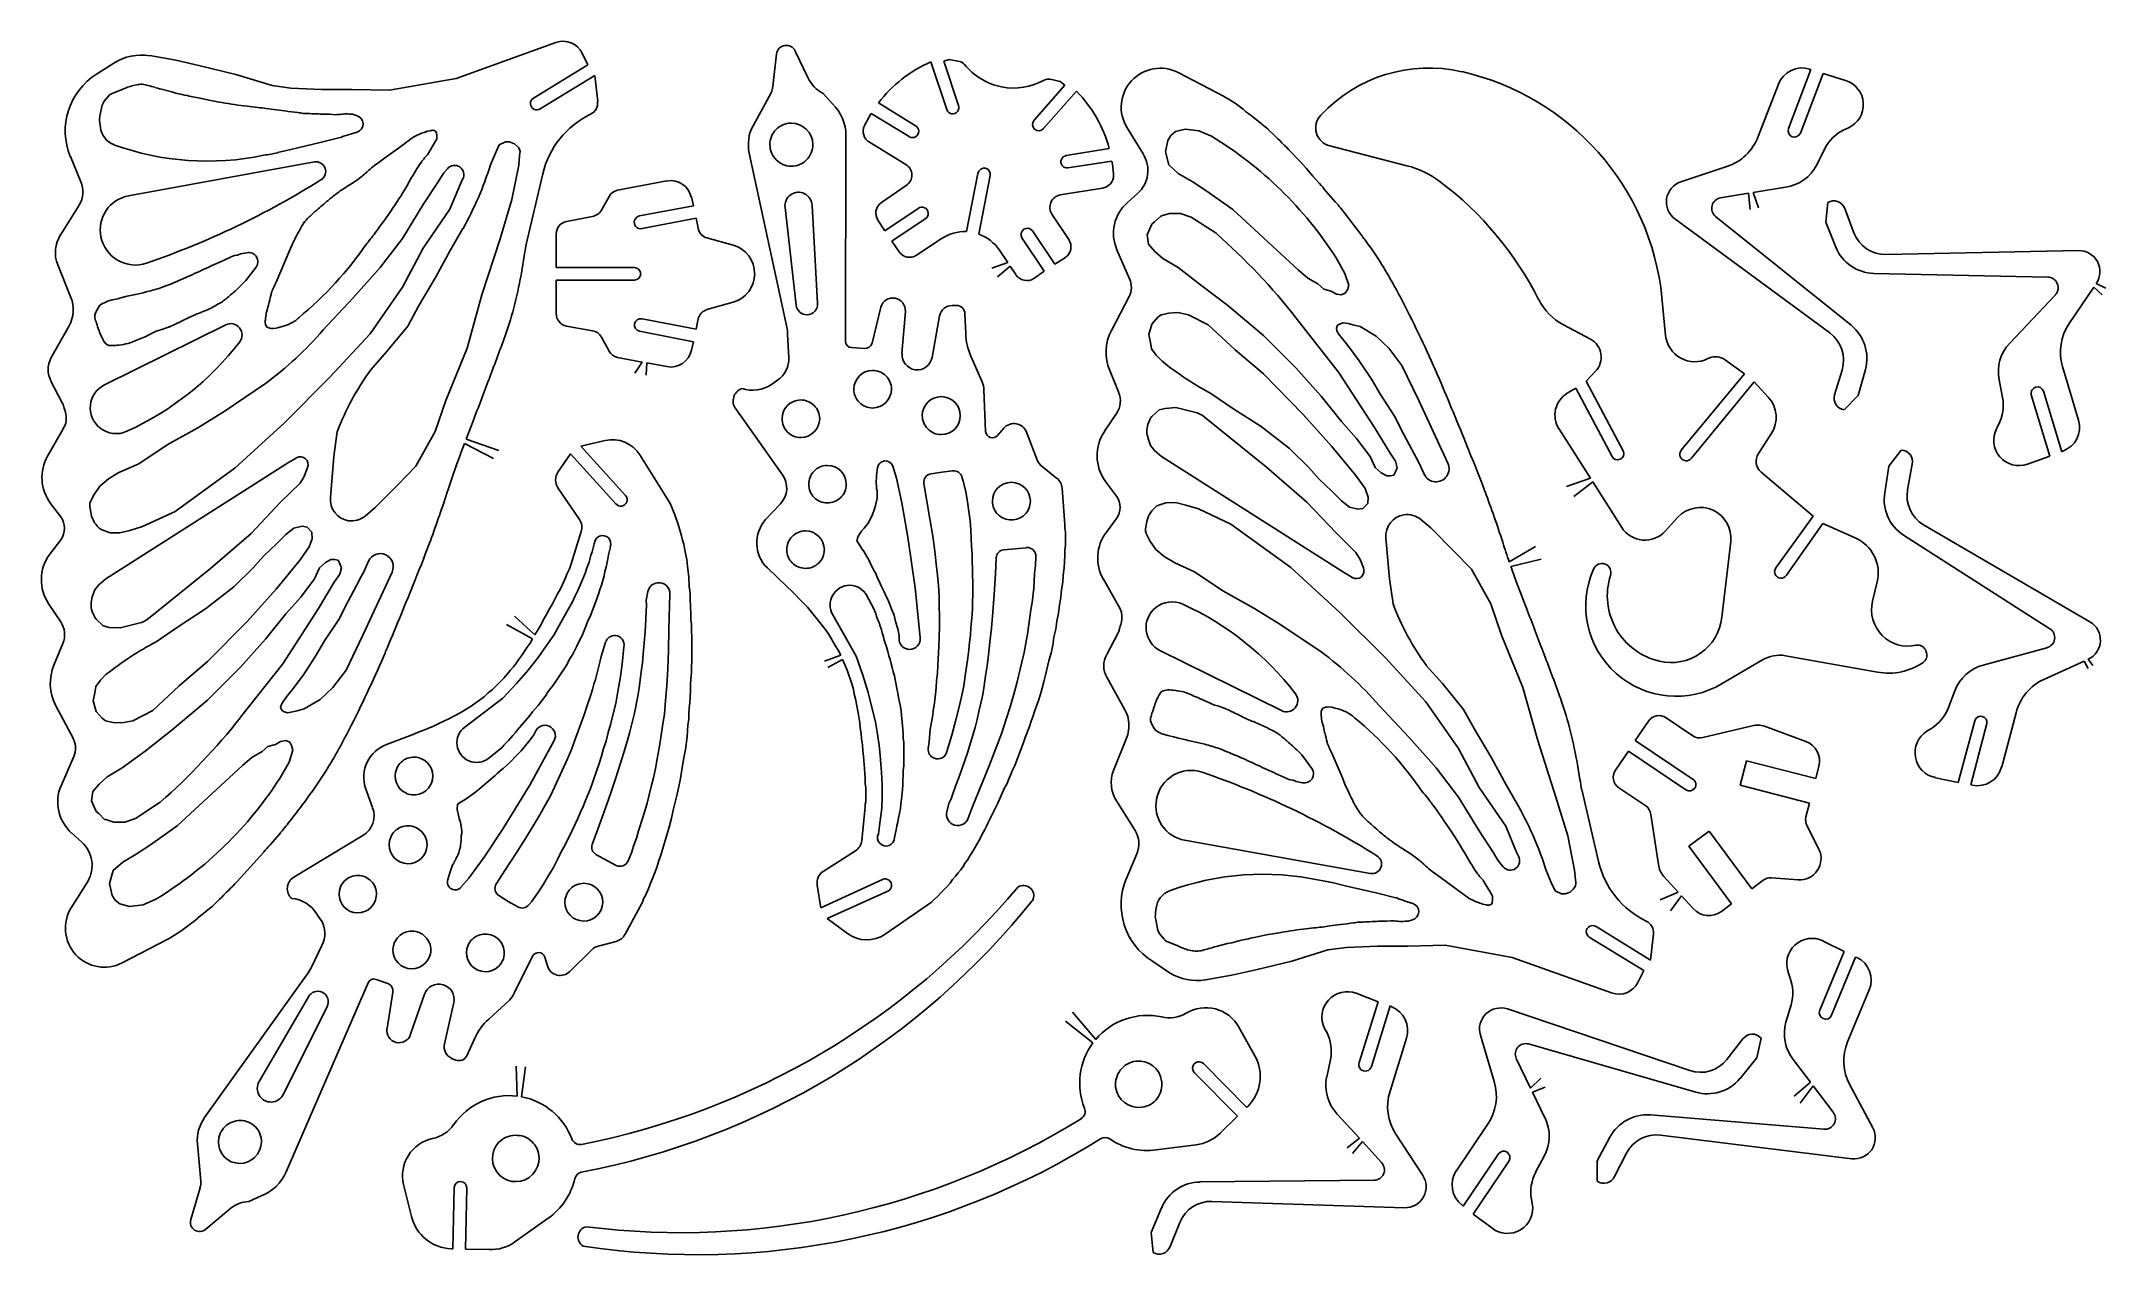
# Model space of a CAD drawing. Extents: x 277 to 555, y 173 to 336.
import ezdxf

# ---------------------------------------------------------------- set-up
doc = ezdxf.new("R2010")
doc.units = 0
doc.header["$MEASUREMENT"] = 0
doc.layers.add('CYAN', color=4, linetype='CONTINUOUS')

msp = doc.modelspace()

# ---------------------------------------------------------------- linework, layer by layer
at = {"layer": 'CYAN', "color": 7}
for p, q in [((346.48, 335.99), (333.1, 331.17)), ((287.15, 333.21), (284.82, 331.74)), ((295.48, 333.61), (291.96, 334.23)), ((298.71, 332.87), (295.48, 333.61)), ((303.52, 331.68), (298.71, 332.87)), ((343.47, 328.51), (350.78, 332.98)), ((350.78, 332.98), (349.99, 334.57)), ((376.11, 334.46), (375.6, 330.09)), ((380.31, 331.28), (378.61, 334.85)), ((396.8, 333.38), (398.95, 326.98)), ((398.55, 333.49), (399.29, 333.72)), ((400.54, 327.54), (398.55, 333.49)), ((399.29, 333.72), (400.65, 333.44)), ((290.21, 330.32), (289.75, 330.21)), ((308.4, 330.21), (303.52, 331.68)), ((310.89, 329.87), (308.4, 330.21)), ((315.03, 329.7), (310.89, 329.87)), ((333.1, 331.17), (324.15, 329.58)), ((351.69, 331.57), (344.38, 327.09)), ((352.09, 328.05), (351.69, 331.57)), ((414.82, 330.26), (410.68, 325.56)), ((412.83, 331.06), (414.19, 330.77)), ((414.19, 330.77), (414.82, 330.26)), ((430, 331.96), (436.18, 328.73)), ((507.86, 323.35), (510.58, 330.38)), ((514.95, 332.36), (511.94, 324.43)), ((513.53, 323.8), (516.59, 331.85)), ((514.78, 332.42), (514.95, 332.36)), ((516.59, 331.85), (519.59, 330.89)), ((285.56, 327.6), (285.28, 326.13)), ((285.84, 328.11), (285.56, 327.6)), ((286.41, 328.79), (285.84, 328.11)), ((287.88, 329.53), (286.92, 329.13)), ((294.91, 329.36), (293.38, 329.75)), ((295.48, 329.19), (294.91, 329.36)), ((308.62, 326.98), (307.6, 327.15)), ((319.11, 329.7), (315.03, 329.7)), ((324.15, 329.58), (319.11, 329.7)), ((375.38, 329.24), (372.94, 324.82)), ((383.59, 327.77), (382.35, 329.13)), ((394.76, 324.82), (389.77, 327.88)), ((411.93, 324.43), (416.35, 329.47)), ((310.1, 326.81), (308.62, 326.98)), ((316.16, 326.35), (315.48, 326.35)), ((316.84, 326.3), (316.16, 326.35)), ((318.77, 326.35), (318.54, 326.41)), ((319.16, 326.35), (318.77, 326.35)), ((319.73, 326.18), (319.16, 326.35)), ((388.81, 326.47), (393.91, 323.35)), ((425.3, 321.03), (423.15, 324.54)), ((430.97, 324.37), (429.66, 324.03)), ((432.78, 324.14), (430.97, 324.37)), ((440.03, 326.01), (441.22, 325.05)), ((441.22, 325.05), (441.28, 324.99)), ((442.07, 324.37), (443.04, 323.41)), ((519.99, 324.54), (519.48, 324.31)), ((309.13, 321.2), (310.72, 321.59)), ((310.72, 321.59), (315.03, 322.61)), ((315.03, 322.61), (317.52, 323.24)), ((317.52, 323.24), (317.63, 323.24)), ((317.63, 323.24), (317.86, 323.35)), ((319.05, 323.75), (319.79, 323.97)), ((325.34, 321.82), (323.47, 320.46)), ((326.19, 322.44), (325.34, 321.82)), ((328.29, 323.75), (327.95, 323.58)), ((329.19, 324.09), (328.97, 323.97)), ((329.59, 324.14), (329.19, 324.09)), ((329.25, 320.91), (330.33, 322.73)), ((330.33, 324.09), (330.04, 324.2)), ((330.44, 323.86), (330.33, 324.09)), ((330.33, 322.73), (330.5, 323.01)), ((330.5, 323.46), (330.44, 323.86)), ((330.5, 323.01), (330.5, 323.46)), ((338.88, 322.27), (338.37, 321.14)), ((339.73, 322.67), (338.88, 322.27)), ((340.24, 322.67), (339.73, 322.67)), ((340.92, 322.39), (340.24, 322.67)), ((341.32, 322.05), (340.92, 322.39)), ((385.35, 295.87), (385.41, 323.46)), ((393.45, 319.61), (388.58, 322.61)), ((420.77, 321.76), (414.99, 320.8)), ((428.64, 322.84), (428.3, 321.31)), ((429.04, 323.52), (428.64, 322.84)), ((429.66, 324.03), (429.04, 323.52)), ((434.48, 323.41), (432.78, 324.14)), ((460.72, 319.44), (450.35, 322.1)), ((516.82, 321.76), (515.74, 319.55)), ((281.31, 320.69), (282.73, 317.29)), ((314.06, 319.95), (289.13, 315.42)), ((323.47, 320.46), (322.39, 319.67)), ((331.91, 319.04), (331.46, 318.48)), ((338.37, 321.14), (337.69, 319.55)), ((340.58, 314.91), (341.49, 319.5)), ((341.49, 319.5), (341.6, 320.8)), ((341.6, 320.8), (341.66, 321.08)), ((372.43, 321.14), (377.47, 297.79)), ((415.21, 319.16), (421.11, 320.06)), ((428.3, 321.31), (428.76, 319.55)), ((428.76, 319.55), (430, 318.42)), ((497.49, 317.29), (503.67, 319.33)), ((330.61, 317.17), (328.68, 314.23)), ((331.12, 318.02), (330.61, 317.17)), ((331.46, 318.48), (331.12, 318.02)), ((332.25, 313.6), (333.67, 317)), ((333.67, 317), (333.95, 317.63)), ((342.45, 308.67), (344.72, 318.36)), ((361.38, 317.4), (354.75, 316.15)), ((390.17, 314.51), (393.51, 316.78)), ((403.14, 318.42), (401.61, 310.6)), ((403.26, 310.26), (404.79, 318.14)), ((419.86, 316.44), (414.19, 315.53)), ((430, 318.42), (431.87, 317.34)), ((431.87, 317.34), (433.74, 316.1)), ((433.74, 316.1), (437.37, 313.55)), ((449.84, 316.04), (451.14, 314.57)), ((511.55, 316.55), (507.18, 315.84)), ((282.5, 314.17), (280.01, 310.2)), ((328.68, 314.23), (325.91, 309.69)), ((328.68, 308.39), (332.25, 313.6)), ((339, 309.64), (340.58, 314.91)), ((353.62, 315.3), (352.6, 313.49)), ((357.7, 312.7), (364.95, 314.06)), ((364.95, 314.06), (364.67, 315.25)), ((377.25, 313.83), (378.72, 300.74)), ((381.61, 300.97), (380.87, 314.11)), ((395.1, 313.72), (390.62, 310.71)), ((423.2, 314.51), (424.56, 315.7)), ((437.37, 313.55), (446.15, 305.44)), ((506.59, 315.74), (502.82, 315.13)), ((506.8, 313.56), (506.59, 315.74)), ((507.18, 315.84), (507.93, 313.78)), ((517.21, 314.51), (516.93, 311.85)), ((520.73, 310.43), (519.48, 313.72)), ((334.01, 311), (332.31, 308.05)), ((351.41, 312.64), (347.89, 311.96)), ((365.29, 312.41), (358.04, 311)), ((365.57, 311.05), (365.29, 312.41)), ((390.62, 310.71), (389.71, 312.13)), ((391.58, 309.3), (396.06, 312.3)), ((413.46, 306.24), (410.45, 310.71)), ((413.06, 312.92), (415.33, 309.52)), ((426.49, 311.62), (425.87, 310.15)), ((426.83, 311.9), (426.49, 311.62)), ((427.62, 312.64), (426.83, 311.9)), ((427.79, 312.7), (427.62, 312.64)), ((428.87, 313.04), (427.79, 312.7)), ((430.34, 313.04), (428.87, 313.04)), ((431.76, 312.53), (430.34, 313.04)), ((435.1, 310.37), (431.76, 312.53)), ((517.5, 297), (496.7, 312.3)), ((502.14, 312.64), (520.33, 298.02)), ((516.93, 311.85), (518.29, 308.5)), ((305, 307.77), (304.15, 307.6)), ((310.66, 307.94), (310.32, 307.09)), ((311.17, 309.07), (310.66, 307.94)), ((325.91, 309.69), (322.9, 305.78)), ((325.91, 303.12), (328.68, 308.39)), ((332.31, 308.05), (330.33, 304.42)), ((336.56, 302.1), (339, 309.64)), ((346.53, 310.32), (346.53, 305.78)), ((370.28, 308.79), (366.76, 309.75)), ((392.55, 307.88), (391.58, 309.3)), ((398.21, 309.64), (394.87, 307.43)), ((407.14, 306.46), (406.03, 308.11)), ((409.04, 309.75), (412.04, 305.27)), ((423.49, 304.25), (421.79, 308.16)), ((425.87, 310.15), (426.04, 308.9)), ((426.04, 308.9), (426.89, 307.94)), ((426.89, 307.94), (427.96, 306.97)), ((550.87, 308.05), (525.03, 307.54)), ((279.61, 306.12), (281.37, 301.76)), ((302.96, 307.26), (301.77, 306.69)), ((303.13, 307.31), (302.96, 307.26)), ((303.35, 307.37), (303.13, 307.31)), ((303.75, 307.43), (303.35, 307.37)), ((304.15, 307.6), (303.75, 307.43)), ((304.88, 304.03), (306.24, 305.84)), ((310.32, 307.09), (308.91, 303.8)), ((322.9, 305.78), (319.28, 301.7)), ((341.89, 305.33), (342.23, 307.31)), ((346.53, 305.78), (357.02, 305.78)), ((405.01, 305.69), (407.14, 306.46)), ((407.48, 305.95), (405.78, 304.51)), ((408.24, 304.82), (407.48, 305.95)), ((412.04, 305.27), (410.62, 304.31)), ((414.87, 307.14), (413.46, 306.24)), ((427.96, 306.97), (430, 305.78)), ((430, 305.78), (433.01, 303.46)), ((446.15, 305.44), (447.4, 304.37)), ((452.39, 304.99), (451.2, 307.09)), ((452.9, 303.4), (452.39, 304.99)), ((523.39, 304.99), (546.74, 304.48)), ((304.2, 303.35), (304.88, 304.03)), ((321.54, 296.89), (325.91, 303.12)), ((330.33, 304.42), (328.06, 300.57)), ((334.58, 294.96), (336.56, 302.1)), ((357.02, 304.08), (346.53, 304.08)), ((346.53, 304.08), (346.53, 299.61)), ((433.01, 303.46), (436.69, 300.68)), ((447.4, 304.37), (448.76, 303.57)), ((448.76, 303.57), (449.55, 302.89)), ((449.55, 302.89), (450.57, 302.61)), ((450.57, 302.61), (451.25, 302.21)), ((451.25, 302.21), (451.88, 302.1)), ((451.88, 302.1), (452.44, 302.33)), ((452.44, 302.33), (452.73, 302.78)), ((452.73, 302.78), (452.9, 303.4)), ((547.76, 302.1), (541.64, 295.64)), ((549.63, 298.25), (552.92, 303.13)), ((552.92, 303.13), (554.03, 302.13)), ((554.52, 302.99), (553.25, 303.63)), ((284.77, 299.89), (284.6, 299.44)), ((284.6, 299.44), (284.6, 299.04)), ((284.99, 300.29), (284.77, 299.89)), ((285.11, 300.51), (284.99, 300.29)), ((285.28, 300.74), (285.11, 300.51)), ((285.73, 300.97), (285.28, 300.74)), ((287.66, 301.59), (286.92, 301.42)), ((288.51, 301.82), (287.66, 301.59)), ((307.77, 300.23), (307.6, 299.66)), ((307.83, 300.46), (307.77, 300.23)), ((307.89, 300.74), (307.83, 300.46)), ((308, 301.14), (307.89, 300.74)), ((319.28, 301.7), (315.25, 297.4)), ((328.06, 300.57), (326.59, 297.91)), ((366.76, 300.12), (370.28, 301.14)), ((390.11, 300.46), (388.92, 295.64)), ((392.94, 294.22), (393.4, 299.89)), ((400.25, 300.68), (399.69, 300.68)), ((401.5, 296.94), (401.39, 299.55)), ((421.05, 297.34), (423.43, 301.87)), ((427.74, 299.44), (427.28, 299.1)), ((428.76, 299.66), (427.74, 299.44)), ((429.95, 299.72), (428.76, 299.66)), ((431.42, 299.44), (429.95, 299.72)), ((434.03, 298.08), (431.42, 299.44)), ((436.69, 300.68), (441.45, 296.66)), ((494.94, 301.76), (495.45, 296.66)), ((281.14, 297.96), (278.7, 293.6)), ((285.45, 296.55), (285.56, 296.32)), ((302.16, 298.08), (285.9, 290.03)), ((307.49, 298.19), (307.66, 297.79)), ((307.66, 297.79), (308.06, 297.62)), ((308.06, 297.62), (308.28, 297.57)), ((308.28, 297.57), (308.51, 297.57)), ((308.51, 297.57), (308.91, 297.62)), ((308.91, 297.62), (309.3, 297.74)), ((309.3, 297.74), (309.76, 297.85)), ((316.1, 290.99), (321.54, 296.89)), ((326.59, 297.91), (323.75, 294.45)), ((347.89, 297.91), (351.41, 297.28)), ((364.95, 295.81), (357.7, 297.23)), ((358.04, 298.87), (365.29, 297.51)), ((365.29, 297.51), (365.57, 298.87)), ((377.59, 296.77), (377.76, 293.71)), ((397.99, 299.27), (396.97, 293.71)), ((426.49, 298.19), (426.09, 296.77)), ((426.09, 296.77), (426.32, 295.7)), ((427.28, 299.1), (426.49, 298.19)), ((437.65, 294.73), (434.03, 298.08)), ((441.45, 296.66), (445.81, 292.3)), ((451.54, 291.73), (445.87, 298.98)), ((451.42, 298.02), (451.25, 297.62)), ((451.25, 297.62), (451.31, 297.34)), ((451.31, 297.34), (451.48, 296.94)), ((451.65, 298.19), (451.42, 298.02)), ((451.48, 296.94), (452.05, 296.21)), ((452.16, 298.36), (451.65, 298.19)), ((452.84, 298.25), (452.16, 298.36)), ((453.46, 298.08), (452.84, 298.25)), ((454.43, 297.85), (453.46, 298.08)), ((456.58, 296.55), (454.43, 297.85)), ((458.28, 294.96), (456.58, 296.55)), ((485.37, 296.15), (481.74, 298.08)), ((285.73, 295.98), (286.07, 295.53)), ((286.07, 295.53), (286.47, 295.3)), ((286.47, 295.3), (286.92, 295.3)), ((289.07, 295.58), (289.41, 295.7)), ((323.75, 294.45), (321.6, 292.01)), ((331.69, 287.93), (334.58, 294.96)), ((352.6, 296.43), (353.62, 294.56)), ((364.67, 294.68), (364.95, 295.81)), ((387.84, 294.9), (386.14, 295.02)), ((403.71, 290.43), (402.18, 293.88)), ((426.32, 295.7), (426.43, 294.85)), ((426.43, 294.85), (427.06, 294)), ((427.06, 294), (427.85, 293.2)), ((441.45, 291.5), (437.65, 294.73)), ((452.05, 296.21), (452.78, 295.3)), ((452.78, 295.3), (454.31, 293.26)), ((460.04, 292.64), (458.28, 294.96)), ((310.04, 284.93), (316.1, 290.99)), ((354.75, 293.71), (358.07, 293.09)), ((358.07, 293.09), (357.09, 291.6)), ((358.59, 291.32), (358.7, 292.97)), ((358.7, 292.97), (361.38, 292.47)), ((422.01, 289.07), (420.82, 291.96)), ((446.78, 286.06), (441.45, 291.5)), ((445.81, 292.3), (449.21, 288.5)), ((456.35, 284.31), (451.54, 291.73)), ((454.31, 293.26), (455.96, 290.77)), ((462.3, 287.93), (460.04, 292.64)), ((484.8, 290.54), (486.05, 291.84)), ((506.05, 291.5), (497.55, 281.25)), ((503.16, 293.54), (506.05, 291.5)), ((518.12, 288.67), (519.14, 292.01)), ((522.26, 292.07), (521.29, 288.61)), ((550.87, 285.27), (548.72, 292.47)), ((278.7, 290.54), (280.18, 287.71)), ((307.49, 290.2), (301.94, 286.46)), ((376.23, 290.65), (375.43, 290.09)), ((404.16, 283.74), (403.94, 289.35)), ((434.54, 288.78), (437.37, 286.86)), ((449.21, 288.5), (451.93, 285.1)), ((455.96, 290.77), (457.15, 288.73)), ((457.15, 288.73), (459.07, 285.84)), ((482.25, 288.9), (483.38, 289.58)), ((483.38, 289.58), (488.26, 280.4)), ((489.79, 281.08), (484.8, 290.54)), ((498.91, 280.17), (507.35, 290.43)), ((507.35, 290.43), (509.22, 288.39)), ((521.29, 288.61), (519.42, 286.69)), ((540.22, 290.71), (540.67, 288.33)), ((547.02, 280.45), (544.53, 288.67)), ((546.17, 289.18), (548.61, 281.02)), ((280.18, 287.71), (280.35, 287.37)), ((280.74, 285.84), (280.74, 285.38)), ((301.94, 286.46), (298.42, 284.25)), ((330.27, 283.74), (331.69, 287.93)), ((370.62, 286.8), (376.91, 277.96)), ((420.14, 283.8), (421.73, 286.18)), ((426.26, 285.44), (426.04, 284.93)), ((426.49, 285.78), (426.26, 285.5)), ((426.26, 285.5), (426.26, 285.44)), ((427.45, 286.69), (426.49, 285.78)), ((428.25, 286.86), (427.45, 286.69)), ((429.72, 286.97), (428.25, 286.86)), ((432.21, 286.35), (429.72, 286.97)), ((441.85, 278.98), (433.52, 285.72)), ((437.37, 286.86), (441.17, 284.42)), ((450.63, 281.76), (446.78, 286.06)), ((459.07, 285.84), (460.32, 283.34)), ((466.21, 279.49), (462.3, 287.93)), ((280.29, 284.02), (278.25, 280.45)), ((280.74, 285.38), (280.69, 284.87)), ((298.42, 284.25), (294.29, 281.98)), ((303.41, 278.87), (310.04, 284.93)), ((317.12, 283.74), (316.67, 280.4)), ((327.66, 279.09), (330.27, 283.74)), ((334.44, 282.72), (335.2, 284.7)), ((338.81, 281.21), (334.44, 282.72)), ((406.6, 284.19), (405.75, 283.23)), ((411.13, 279.83), (409.66, 283.68)), ((425.92, 283.06), (425.92, 282.95)), ((425.92, 282.95), (426.32, 281.87)), ((441.17, 284.42), (444.96, 281.47)), ((451.93, 285.1), (453.97, 282.83)), ((453.97, 282.83), (455.79, 280.4)), ((458.45, 280.85), (456.35, 284.31)), ((460.32, 283.34), (461.4, 281.36)), ((485.34, 277.51), (481.12, 284.14)), ((509.62, 283.46), (507.92, 280.79)), ((540.11, 284.65), (539.88, 284.14)), ((294.29, 281.98), (290.49, 279.43)), ((311.23, 279.94), (310.61, 279.6)), ((311.68, 280.23), (311.23, 279.94)), ((316.67, 280.4), (316.22, 274.9)), ((333.67, 280.74), (334.22, 282.16)), ((334.22, 282.16), (338.12, 280.14)), ((348.46, 280.74), (346.76, 278.3)), ((354.52, 274.05), (348.46, 280.74)), ((353.11, 282.55), (349.82, 281.81)), ((349.82, 281.81), (355.83, 275.18)), ((361.78, 274.16), (357.75, 280.62)), ((426.32, 281.87), (426.83, 281.19)), ((426.83, 281.19), (427.79, 280.4)), ((427.79, 280.4), (452.33, 264.76)), ((444.96, 281.47), (447.57, 278.92)), ((453.86, 277.85), (450.63, 281.76)), ((455.79, 280.4), (456.47, 278.92)), ((459.19, 279.77), (458.45, 280.85)), ((461.4, 281.36), (462.02, 280.17)), ((462.02, 280.17), (462.42, 279.43)), ((527.07, 281.25), (525.43, 279.09)), ((544.02, 279.38), (547.02, 280.45)), ((548.61, 281.02), (548.78, 281.13)), ((286.41, 277.39), (285.28, 276.43)), ((310.61, 279.6), (286.07, 263.96)), ((287.83, 278.24), (286.41, 277.39)), ((290.49, 279.43), (287.83, 278.24)), ((295.36, 273.03), (303.41, 278.87)), ((312.14, 276.83), (312.7, 277.73)), ((312.7, 277.73), (313.16, 278.92)), ((325.28, 276.6), (327.66, 279.09)), ((389.54, 277.39), (389.49, 277.22)), ((389.49, 277.22), (389.49, 276.71)), ((389.66, 278.87), (389.54, 277.9)), ((389.54, 277.9), (389.54, 277.39)), ((392.21, 277.51), (391.7, 279.09)), ((392.94, 274.16), (392.21, 277.51)), ((398.27, 278.3), (396.85, 278.07)), ((399.74, 278.47), (398.27, 278.3)), ((401.16, 277.11), (400.99, 277.68)), ((413.68, 277.51), (411.76, 279.04)), ((447.29, 274.28), (441.85, 278.98)), ((447.57, 278.92), (448.93, 277.34)), ((448.93, 277.34), (450.63, 275.75)), ((455.11, 276.09), (453.86, 277.85)), ((456.47, 278.92), (457.26, 278.19)), ((457.26, 278.19), (458, 277.79)), ((458, 277.79), (458.51, 277.79)), ((458.51, 277.79), (458.96, 277.9)), ((458.96, 277.9), (459.19, 278.36)), ((459.41, 278.87), (459.19, 279.77)), ((459.19, 278.36), (459.41, 278.87)), ((462.42, 279.43), (463.04, 278.02)), ((482.15, 276.38), (485.34, 277.51)), ((508.26, 278.3), (515.23, 272.41)), ((525.43, 279.09), (524.86, 275.52)), ((527.92, 275.92), (528.55, 279.38)), ((284.48, 275.3), (283.97, 274.28)), ((285.28, 276.43), (284.48, 275.3)), ((309.47, 274.22), (312.14, 276.83)), ((322.22, 273.54), (325.28, 276.6)), ((346.76, 276.2), (349.65, 271.95)), ((389.6, 274.79), (389.32, 273.65)), ((389.49, 276.71), (389.54, 276.54)), ((389.54, 276.54), (389.54, 276.03)), ((389.54, 276.03), (389.6, 275.86)), ((389.6, 275.86), (389.6, 274.79)), ((395.89, 276.77), (396.68, 272.01)), ((401.5, 275.69), (401.16, 277.11)), ((401.73, 274.33), (401.5, 275.69)), ((414.82, 271.27), (414.42, 276.15)), ((421.73, 275.07), (420.26, 277.05)), ((450.63, 275.75), (451.93, 274.45)), ((451.93, 274.45), (453.01, 273.6)), ((455.5, 274.96), (455.11, 276.09)), ((455.45, 274.11), (455.5, 274.96)), ((485.67, 276.99), (483.13, 275.03)), ((489.56, 270.88), (485.67, 276.99)), ((278.65, 274.11), (280.01, 272.29)), ((283.92, 273.65), (284.09, 272.69)), ((291, 270.99), (295.36, 273.03)), ((305.56, 270.08), (309.47, 274.22)), ((320.86, 272.41), (322.22, 273.54)), ((362, 273.71), (361.78, 274.16)), ((362.46, 272.58), (362, 273.71)), ((362.63, 272.01), (362.46, 272.58)), ((362.85, 271.44), (362.63, 272.01)), ((376.62, 274.05), (374.64, 271.95)), ((388.92, 272.46), (388.41, 271.44)), ((389.03, 272.75), (388.92, 272.46)), ((389.15, 273.09), (389.03, 272.75)), ((389.26, 273.37), (389.15, 273.09)), ((389.32, 273.65), (389.26, 273.37)), ((393.74, 269.57), (392.94, 274.16)), ((396.68, 272.01), (397.08, 269.69)), ((401.9, 273.03), (401.73, 274.33)), ((402.07, 271.78), (401.9, 273.03)), ((402.18, 270.54), (402.07, 271.78)), ((420.37, 270.25), (421.73, 272.07)), ((425.81, 271.67), (425.64, 270.71)), ((428.36, 274.16), (427.17, 273.77)), ((429.66, 274.22), (428.36, 274.16)), ((431.02, 273.88), (429.66, 274.22)), ((432.72, 273.37), (431.02, 273.88)), ((437.09, 271.33), (432.72, 273.37)), ((451.2, 270.14), (447.29, 274.28)), ((453.01, 273.6), (454.14, 273.31)), ((454.14, 273.31), (454.82, 273.43)), ((454.82, 273.43), (455.45, 274.11)), ((463.95, 270.82), (462.59, 271.95)), ((497.1, 272.24), (495.4, 270.37)), ((515.23, 272.41), (510.24, 265.44)), ((280.01, 269.23), (278.53, 267.31)), ((285.45, 270.59), (286.64, 270.14)), ((286.64, 270.14), (287.94, 270.14)), ((287.94, 270.14), (289.3, 270.48)), ((289.3, 270.48), (291, 270.99)), ((300.12, 265.38), (305.56, 270.08)), ((310.21, 269.91), (308.91, 268.61)), ((311.29, 270.76), (310.21, 269.91)), ((312.42, 271.05), (311.29, 270.76)), ((313.1, 270.93), (312.42, 271.05)), ((313.72, 270.25), (313.1, 270.93)), ((313.38, 268.27), (313.78, 269.35)), ((313.78, 269.35), (313.72, 270.25)), ((349.88, 270.31), (348.52, 266)), ((363.36, 269.74), (362.85, 271.44)), ((363.48, 269.18), (363.36, 269.74)), ((363.65, 268.61), (363.48, 269.18)), ((387.05, 269.69), (386.88, 269.06)), ((386.88, 269.06), (387.22, 268.55)), ((387.5, 270.37), (387.05, 269.69)), ((387.84, 270.76), (387.5, 270.37)), ((388.41, 271.44), (387.84, 270.76)), ((394.7, 262.77), (393.74, 269.57)), ((397.08, 269.69), (397.36, 267.7)), ((402.24, 269.4), (402.18, 270.54)), ((402.29, 268.33), (402.24, 269.4)), ((414.82, 270.76), (414.82, 271.27)), ((414.87, 270.25), (414.82, 270.76)), ((414.87, 268.5), (414.87, 270.25)), ((425.7, 270.08), (426.21, 269.06)), ((426.21, 269.06), (427, 267.93)), ((445.13, 265.49), (437.09, 271.33)), ((453.86, 267.53), (451.2, 270.14)), ((457.88, 269.46), (458.39, 263.96)), ((467.01, 267.7), (463.95, 270.82)), ((502.99, 258.81), (504.18, 269.01)), ((511.66, 264.47), (516.53, 271.39)), ((516.53, 271.39), (520.9, 269.46)), ((527.36, 269.86), (547.02, 257.28)), ((552.4, 258.18), (530.08, 271.22)), ((307.21, 267.02), (305.85, 265.44)), ((308.91, 268.61), (307.21, 267.02)), ((308.91, 262.6), (312.14, 266.51)), ((312.14, 266.51), (313.38, 268.27)), ((315.54, 266.17), (314.74, 265.44)), ((316.27, 266.57), (315.54, 266.17)), ((316.78, 266.57), (316.27, 266.57)), ((317.24, 266.46), (316.78, 266.57)), ((317.46, 266), (317.24, 266.46)), ((321.32, 266.34), (320.69, 264.93)), ((350.95, 266.23), (350.61, 265.32)), ((351.07, 266.74), (350.95, 266.23)), ((351.18, 267.14), (351.07, 266.74)), ((351.35, 267.59), (351.18, 267.14)), ((351.63, 268.67), (351.35, 267.59)), ((353.22, 265.55), (353.45, 266.68)), ((353.45, 266.68), (353.56, 267.19)), ((353.56, 267.19), (353.79, 268.27)), ((363.76, 268.1), (363.65, 268.61)), ((363.82, 267.59), (363.76, 268.1)), ((364.04, 266.57), (363.82, 267.59)), ((364.1, 266.12), (364.04, 266.57)), ((364.16, 265.61), (364.1, 266.12)), ((387.22, 268.55), (387.5, 268.1)), ((387.5, 268.1), (387.84, 267.59)), ((387.84, 267.59), (388.07, 267.19)), ((388.07, 267.19), (388.35, 266.74)), ((388.35, 266.74), (388.58, 266.34)), ((388.58, 266.34), (388.75, 265.89)), ((397.36, 267.7), (397.53, 266)), ((402.35, 267.31), (402.29, 268.33)), ((402.35, 266.29), (402.35, 267.31)), ((402.41, 265.32), (402.35, 266.29)), ((405.58, 266.8), (405.47, 264.64)), ((409.66, 268.16), (406.6, 267.87)), ((410.85, 265.78), (410.91, 266.97)), ((414.7, 265.44), (414.76, 266.29)), ((414.76, 266.29), (414.82, 267.08)), ((414.82, 267.82), (414.87, 268.5)), ((414.82, 267.08), (414.82, 267.82)), ((427, 267.93), (428.13, 266.97)), ((428.13, 266.97), (429.55, 266.12)), ((429.55, 266.12), (432.21, 264.93)), ((454.43, 266.57), (453.86, 267.53)), ((454.88, 265.44), (454.43, 266.57)), ((469.39, 265.27), (467.01, 267.7)), ((474.46, 266.25), (477.96, 268.32)), ((478.74, 266.62), (474.67, 265.64)), ((286.07, 263.96), (285.11, 263.17)), ((291.79, 258.64), (300.12, 265.38)), ((305.85, 265.44), (303.24, 262.89)), ((314.06, 263.96), (312.25, 261.53)), ((314.74, 265.44), (314.06, 263.96)), ((314.63, 260), (316.73, 263.51)), ((316.73, 263.51), (317.46, 264.59)), ((317.69, 265.44), (317.46, 266)), ((317.46, 264.59), (317.69, 265.44)), ((320.3, 264.19), (319.67, 263)), ((320.69, 264.93), (320.3, 264.19)), ((320.58, 256.43), (324.49, 264.87)), ((347.78, 264.13), (347.33, 263.11)), ((347.95, 264.59), (347.78, 264.13)), ((348.12, 264.98), (347.95, 264.59)), ((348.29, 265.32), (348.12, 264.98)), ((348.52, 266), (348.29, 265.32)), ((349.99, 263.74), (349.76, 263.11)), ((350.22, 264.3), (349.99, 263.74)), ((350.44, 264.81), (350.22, 264.3)), ((350.61, 265.32), (350.44, 264.81)), ((352.6, 263.11), (352.94, 264.36)), ((352.94, 264.36), (353.05, 264.98)), ((353.05, 264.98), (353.22, 265.55)), ((364.33, 264.25), (364.16, 265.61)), ((364.33, 263.79), (364.33, 264.25)), ((364.38, 263.34), (364.33, 263.79)), ((364.38, 262.89), (364.38, 263.34)), ((374.87, 265.44), (377.53, 262.89)), ((388.75, 265.89), (388.98, 265.49)), ((388.98, 265.49), (389.15, 265.1)), ((389.15, 265.1), (389.37, 264.76)), ((389.37, 264.76), (389.71, 263.96)), ((389.71, 263.96), (389.94, 263.57)), ((389.94, 263.57), (390.11, 263.11)), ((397.53, 266), (397.7, 264.47)), ((397.7, 264.47), (397.82, 263.06)), ((402.41, 264.42), (402.41, 265.32)), ((402.46, 263.51), (402.41, 264.42)), ((402.46, 261.81), (402.46, 263.51)), ((405.47, 264.64), (405.3, 261.87)), ((410.62, 262.72), (410.68, 263.68)), ((410.68, 263.68), (410.74, 264.7)), ((410.74, 264.7), (410.85, 265.78)), ((414.36, 262.55), (414.53, 263.51)), ((414.53, 263.51), (414.59, 264.47)), ((414.59, 264.47), (414.7, 265.44)), ((422.01, 260.34), (419.97, 263.91)), ((432.21, 264.93), (436.01, 262.38)), ((451.76, 259.43), (445.13, 265.49)), ((452.33, 264.76), (452.95, 264.42)), ((452.95, 264.42), (453.41, 264.13)), ((458.39, 263.96), (458.85, 260.62)), ((471.99, 260.62), (469.39, 265.27)), ((475.39, 263.62), (476.92, 259.66)), ((523.84, 263.57), (523.22, 260.96)), ((278.42, 260.56), (280.01, 258.18)), ((284.6, 262.49), (284.2, 261.41)), ((284.2, 261.41), (284.2, 261.3)), ((285.11, 263.17), (284.6, 262.49)), ((303.24, 262.89), (299.44, 259.94)), ((305.05, 258.24), (308.91, 262.6)), ((312.25, 261.53), (310.21, 259.26)), ((318.6, 260.96), (317.35, 258.52)), ((319.67, 263), (318.6, 260.96)), ((346.02, 260.62), (345.63, 259.94)), ((346.7, 261.98), (346.02, 260.62)), ((347.04, 262.55), (346.7, 261.98)), ((347.33, 263.11), (347.04, 262.55)), ((348.69, 260.9), (348.18, 259.94)), ((349.08, 261.7), (348.69, 260.9)), ((349.42, 262.43), (349.08, 261.7)), ((349.76, 263.11), (349.42, 262.43)), ((351.29, 259.49), (351.75, 260.73)), ((351.75, 260.73), (351.97, 261.3)), ((351.97, 261.3), (352.2, 261.92)), ((352.2, 261.92), (352.37, 262.55)), ((352.37, 262.55), (352.6, 263.11)), ((358.83, 262.26), (358.6, 261.13)), ((358.6, 261.13), (358.66, 260.45)), ((361.72, 260.39), (361.78, 261.92)), ((364.44, 262.43), (364.38, 262.89)), ((364.5, 261.92), (364.44, 262.43)), ((364.5, 260.96), (364.5, 261.92)), ((364.55, 260.51), (364.5, 260.96)), ((364.55, 260), (364.55, 260.51)), ((377.53, 262.89), (378.1, 262.38)), ((378.1, 262.38), (379.74, 260.73)), ((379.74, 260.73), (380.25, 260.17)), ((389.09, 260.11), (388.24, 261.7)), ((390.11, 263.11), (390.56, 262.21)), ((390.56, 262.21), (390.79, 261.7)), ((390.79, 261.7), (391.07, 261.13)), ((391.07, 261.13), (391.3, 260.51)), ((391.3, 260.51), (391.58, 259.83)), ((395.38, 256.09), (394.7, 262.77)), ((397.82, 263.06), (397.93, 261.7)), ((397.93, 261.7), (397.93, 260.34)), ((402.41, 260.9), (402.46, 261.81)), ((402.41, 260.05), (402.41, 260.9)), ((405.3, 261.87), (405.13, 259.49)), ((410.23, 259.83), (410.4, 260.79)), ((410.4, 260.79), (410.62, 262.72)), ((414.08, 260.45), (414.25, 261.53)), ((414.25, 261.53), (414.36, 262.55)), ((436.01, 262.38), (440.15, 260.05)), ((473.41, 256.43), (471.99, 260.62)), ((284.31, 259.37), (284.54, 258.92)), ((284.54, 258.92), (284.54, 258.86)), ((284.54, 258.86), (284.77, 258.58)), ((284.77, 258.58), (285.73, 257.67)), ((288, 257.39), (290.49, 258.01)), ((299.44, 259.94), (295.7, 257.5)), ((299.73, 252.86), (305.05, 258.24)), ((310.21, 259.26), (307.49, 255.86)), ((309.81, 252.57), (314.63, 260)), ((317.35, 258.52), (315.42, 255.63)), ((339.85, 257.85), (343.36, 255.92)), ((343.64, 256.44), (340.92, 258.98)), ((344.49, 257.84), (344.1, 257.16)), ((344.83, 258.52), (344.49, 257.84)), ((345.23, 259.2), (344.83, 258.52)), ((345.63, 259.94), (345.23, 259.2)), ((346.93, 257.73), (346.19, 256.43)), ((347.61, 258.92), (346.93, 257.73)), ((348.18, 259.94), (347.61, 258.92)), ((350.1, 256.6), (350.56, 257.73)), ((350.56, 257.73), (350.78, 258.35)), ((350.78, 258.35), (351.07, 258.92)), ((351.07, 258.92), (351.29, 259.49)), ((358.55, 258.64), (358.49, 257.56)), ((358.6, 259.6), (358.55, 258.64)), ((358.66, 260.45), (358.6, 259.6)), ((361.66, 257.22), (361.72, 260.39)), ((364.61, 259.49), (364.55, 260)), ((364.61, 258.47), (364.61, 259.49)), ((364.67, 257.9), (364.61, 258.47)), ((364.67, 256.82), (364.67, 257.9)), ((380.25, 260.17), (382.29, 257.67)), ((383.65, 259.15), (386.77, 253.59)), ((389.43, 259.32), (389.09, 260.11)), ((389.54, 258.92), (389.43, 259.32)), ((389.71, 258.47), (389.54, 258.92)), ((389.88, 258.07), (389.71, 258.47)), ((390, 257.62), (389.88, 258.07)), ((391.58, 259.83), (391.87, 259.09)), ((391.87, 259.09), (392.09, 258.24)), ((392.09, 258.24), (392.38, 257.28)), ((397.93, 260.34), (397.99, 258.92)), ((397.99, 258.92), (397.99, 257.56)), ((402.18, 257.39), (402.29, 258.3)), ((402.29, 258.3), (402.35, 259.2)), ((402.35, 259.2), (402.41, 260.05)), ((405.13, 259.49), (404.96, 257.33)), ((409.77, 256.54), (410.11, 258.81)), ((410.11, 258.81), (410.23, 259.83)), ((413.57, 257.22), (413.74, 258.3)), ((413.74, 258.3), (413.97, 259.37)), ((413.97, 259.37), (414.08, 260.45)), ((422.47, 258.98), (422.41, 259.49)), ((422.47, 258.47), (422.47, 258.98)), ((440.15, 260.05), (443.66, 257.9)), ((443.66, 257.9), (449.21, 254.16)), ((457.83, 253.37), (451.76, 259.43)), ((280.29, 255.29), (279.1, 252.4)), ((285.73, 257.67), (286.52, 257.45)), ((286.52, 257.45), (288, 257.39)), ((295.7, 257.5), (292.81, 255.52)), ((307.49, 255.86), (304.09, 252.06)), ((315.42, 255.63), (314.23, 253.59)), ((318.31, 251.72), (320.58, 256.43)), ((343.02, 255.35), (342.62, 254.78)), ((343.36, 255.92), (343.02, 255.35)), ((344.1, 257.16), (343.64, 256.44)), ((343.7, 256.54), (343.64, 256.44)), ((345.23, 255.01), (344.1, 253.42)), ((346.19, 256.43), (345.23, 255.01)), ((349.03, 254.39), (349.31, 254.95)), ((349.31, 254.95), (349.54, 255.52)), ((349.54, 255.52), (349.82, 256.03)), ((349.82, 256.03), (350.1, 256.6)), ((353.16, 255.46), (352.88, 254.56)), ((358.43, 256.37), (358.21, 253.88)), ((358.49, 257.56), (358.43, 256.37)), ((361.61, 254.39), (361.66, 257.22)), ((364.72, 256.26), (364.67, 256.82)), ((364.72, 252.91), (364.72, 256.26)), ((382.29, 257.67), (382.74, 257.05)), ((382.74, 257.05), (383.2, 256.37)), ((383.2, 256.37), (383.99, 255.01)), ((383.99, 255.01), (384.39, 254.39)), ((390.17, 257.16), (390, 257.62)), ((390.28, 256.71), (390.17, 257.16)), ((390.45, 256.2), (390.28, 256.71)), ((390.56, 255.75), (390.45, 256.2)), ((390.9, 254.73), (390.56, 255.75)), ((392.38, 257.28), (392.55, 256.37)), ((392.55, 256.37), (392.55, 256.03)), ((397.93, 256.2), (397.87, 254.9)), ((397.99, 257.56), (397.93, 256.2)), ((401.9, 254.44), (402.01, 255.46)), ((402.01, 255.46), (402.12, 256.43)), ((402.12, 256.43), (402.18, 257.39)), ((404.73, 255.46), (404.56, 253.76)), ((404.96, 257.33), (404.73, 255.46)), ((409.32, 254.1), (409.55, 255.35)), ((409.55, 255.35), (409.77, 256.54)), ((412.95, 253.99), (413.17, 255.07)), ((413.17, 255.07), (413.34, 256.14)), ((413.34, 256.14), (413.57, 257.22)), ((420.43, 253.82), (421.9, 256.65)), ((421.9, 256.65), (422.07, 256.99)), ((476.3, 249.4), (473.41, 256.43)), ((295.93, 249.63), (299.73, 252.86)), ((304.15, 245.38), (309.81, 252.57)), ((314.23, 253.59), (312.59, 251.1)), ((340.81, 252.18), (340.36, 251.67)), ((341.21, 252.69), (340.81, 252.18)), ((341.55, 253.25), (341.21, 252.69)), ((341.94, 253.76), (341.55, 253.25)), ((342.62, 254.78), (341.94, 253.76)), ((344.1, 253.42), (342.74, 251.72)), ((346.14, 249.74), (347.84, 252.29)), ((347.84, 252.29), (348.4, 253.31)), ((348.4, 253.31), (348.74, 253.88)), ((348.74, 253.88), (349.03, 254.39)), ((352.43, 252.97), (352.09, 251.72)), ((352.54, 253.54), (352.43, 252.97)), ((352.88, 254.56), (352.54, 253.54)), ((355.09, 250.59), (355.37, 252.52)), ((355.37, 252.52), (355.6, 254.84)), ((358.09, 252.69), (357.92, 251.5)), ((358.21, 253.88), (358.09, 252.69)), ((361.49, 251.89), (361.61, 254.39)), ((364.67, 252.18), (364.72, 252.91)), ((364.67, 251.38), (364.67, 252.18)), ((384.73, 253.71), (382.53, 252.93)), ((382.98, 252.08), (384.96, 253.16)), ((384.39, 254.39), (384.73, 253.71)), ((384.96, 253.16), (385.29, 252.35)), ((385.29, 252.35), (385.58, 251.72)), ((386.77, 253.59), (387.67, 251.04)), ((391.02, 254.22), (390.9, 254.73)), ((391.19, 253.65), (391.02, 254.22)), ((391.36, 253.14), (391.19, 253.65)), ((391.47, 252.57), (391.36, 253.14)), ((391.64, 252.06), (391.47, 252.57)), ((397.76, 252.4), (397.7, 251.33)), ((397.87, 254.9), (397.76, 252.4)), ((401.44, 250.93), (401.61, 252.18)), ((401.61, 252.18), (401.78, 253.37)), ((401.78, 253.37), (401.9, 254.44)), ((404.39, 252.29), (404.16, 250.93)), ((404.56, 253.76), (404.39, 252.29)), ((408.36, 249.97), (409.04, 252.8)), ((409.04, 252.8), (409.32, 254.1)), ((412.21, 251.04), (412.66, 252.97)), ((412.66, 252.97), (412.95, 253.99)), ((427.62, 254.33), (443.89, 246.28)), ((463.27, 247.47), (457.83, 253.37)), ((463.32, 252.35), (465.48, 249.91)), ((508.43, 253.08), (503.05, 249.91)), ((523.9, 251.44), (511.55, 253.65)), ((530.36, 254.33), (530.47, 254.05)), ((546.62, 254.73), (538.07, 252.4)), ((546.23, 250.48), (551.62, 252.94)), ((551.62, 252.94), (552.18, 251.93)), ((552.81, 252.34), (552.18, 253.2)), ((284.71, 249.51), (284.6, 248.66)), ((285.33, 250.36), (284.71, 249.51)), ((286.13, 251.16), (285.33, 250.36)), ((292.36, 246.28), (295.93, 249.63)), ((304.09, 252.06), (299.73, 247.7)), ((312.59, 251.1), (311.06, 249.06)), ((316.56, 249.4), (318.31, 251.72)), ((339.51, 250.65), (337.98, 249.12)), ((341.21, 249.91), (339.34, 247.93)), ((339.96, 251.16), (339.51, 250.65)), ((340.36, 251.67), (339.96, 251.16)), ((342.74, 251.72), (341.21, 249.91)), ((345.46, 248.83), (346.14, 249.74)), ((351.58, 249.85), (351.41, 249.12)), ((351.8, 250.48), (351.58, 249.85)), ((351.97, 251.16), (351.8, 250.48)), ((352.09, 251.72), (351.97, 251.16)), ((354.81, 248.83), (355.09, 250.59)), ((357.81, 250.42), (357.64, 249.29)), ((357.92, 251.5), (357.81, 250.42)), ((361.21, 247.64), (361.38, 249.63)), ((361.38, 249.63), (361.49, 251.89)), ((364.55, 249.74), (364.61, 250.59)), ((364.55, 248.95), (364.55, 249.74)), ((364.61, 250.59), (364.67, 251.38)), ((385.58, 251.72), (385.8, 251.04)), ((385.8, 251.04), (386.03, 250.42)), ((386.03, 250.42), (386.26, 249.74)), ((386.26, 249.74), (386.43, 249.12)), ((387.67, 251.04), (388.41, 248.72)), ((391.75, 251.5), (391.64, 252.06)), ((391.92, 250.93), (391.75, 251.5)), ((392.26, 249.23), (391.92, 250.93)), ((397.59, 250.31), (397.53, 249.34)), ((397.7, 251.33), (397.59, 250.31)), ((400.93, 248.15), (401.22, 249.63)), ((401.22, 249.63), (401.44, 250.93)), ((403.99, 249.63), (403.77, 248.44)), ((404.16, 250.93), (403.99, 249.63)), ((407.96, 248.49), (408.36, 249.97)), ((411.76, 249.29), (411.98, 250.14)), ((411.98, 250.14), (412.21, 251.04)), ((422.86, 246.4), (420.43, 250.76)), ((465.48, 249.91), (468.31, 246.45)), ((279.33, 247.02), (281.71, 242.49)), ((284.6, 248.66), (284.37, 247.59)), ((284.37, 247.59), (284.77, 246.17)), ((299.73, 247.7), (294.97, 243.68)), ((309.59, 247.02), (309.53, 246.74)), ((309.53, 246.74), (309.7, 246.34)), ((309.81, 247.42), (309.59, 247.02)), ((310.32, 248.15), (309.81, 247.42)), ((311.06, 249.06), (310.32, 248.15)), ((312.7, 246.51), (314.86, 247.76)), ((314.86, 247.76), (316.56, 249.4)), ((334.97, 246.79), (333.61, 246)), ((339.34, 247.93), (334.24, 244.07)), ((336.84, 248.15), (334.97, 246.79)), ((337.41, 248.66), (336.84, 248.15)), ((337.98, 249.12), (337.41, 248.66)), ((343.7, 246.51), (344.1, 246.96)), ((344.1, 246.96), (345.12, 248.32)), ((345.12, 248.32), (345.46, 248.83)), ((350.61, 246.68), (350.27, 245.72)), ((351.18, 248.38), (350.61, 246.68)), ((351.41, 249.12), (351.18, 248.38)), ((354.18, 245.83), (354.52, 247.25)), ((354.52, 247.25), (354.81, 248.83)), ((357.47, 248.21), (357.02, 245.94)), ((357.64, 249.29), (357.47, 248.21)), ((361.04, 245.83), (361.21, 247.64)), ((364.38, 246.62), (364.44, 247.36)), ((364.44, 247.36), (364.55, 248.95)), ((386.43, 249.12), (386.54, 248.49)), ((386.54, 248.49), (386.71, 247.87)), ((386.71, 247.87), (387.05, 246)), ((388.41, 248.72), (389.37, 244.75)), ((392.38, 248.61), (392.26, 249.23)), ((392.49, 248.04), (392.38, 248.61)), ((392.6, 247.42), (392.49, 248.04)), ((392.72, 246.85), (392.6, 247.42)), ((392.83, 246.23), (392.72, 246.85)), ((397.25, 246.96), (397.14, 246.28)), ((397.36, 247.7), (397.25, 246.96)), ((397.42, 248.49), (397.36, 247.7)), ((397.53, 249.34), (397.42, 248.49)), ((400.59, 246.62), (400.93, 248.15)), ((403.54, 247.3), (403.26, 246.17)), ((403.77, 248.44), (403.54, 247.3)), ((406.94, 245.15), (407.51, 246.91)), ((407.51, 246.91), (407.96, 248.49)), ((410.79, 246.28), (411.02, 247.02)), ((411.02, 247.02), (411.3, 247.76)), ((411.3, 247.76), (411.53, 248.49)), ((411.53, 248.49), (411.76, 249.29)), ((427.28, 248.04), (427.17, 247.81)), ((427.79, 248.83), (427.45, 248.38)), ((428.19, 249), (427.79, 248.83)), ((428.64, 249.06), (428.19, 249)), ((431.14, 248.66), (430.8, 248.78)), ((449.78, 246.74), (449.38, 246.57)), ((450.01, 246.74), (449.78, 246.74)), ((450.23, 246.79), (450.01, 246.74)), ((450.63, 246.74), (450.23, 246.79)), ((451.03, 246.62), (450.63, 246.74)), ((456.98, 246.96), (461, 242.66)), ((467.63, 241.18), (463.27, 247.47)), ((478.28, 242.26), (476.3, 249.4)), ((534.27, 248.95), (533.42, 246.68)), ((284.77, 246.17), (285.56, 245.26)), ((285.56, 245.26), (286.01, 244.92)), ((286.01, 244.92), (287.03, 244.7)), ((287.03, 244.7), (288.22, 244.64)), ((288.22, 244.64), (289.7, 244.92)), ((289.7, 244.92), (292.36, 246.28)), ((309.7, 246.34), (309.93, 246.17)), ((309.93, 246.17), (310.44, 246)), ((310.44, 246), (311.12, 246.11)), ((311.12, 246.11), (311.74, 246.23)), ((311.74, 246.23), (312.7, 246.51)), ((329.31, 243.9), (328.63, 243.62)), ((330.04, 244.19), (329.31, 243.9)), ((330.78, 244.53), (330.04, 244.19)), ((331.46, 244.87), (330.78, 244.53)), ((332.2, 245.21), (331.46, 244.87)), ((332.88, 245.6), (332.2, 245.21)), ((333.61, 246), (332.88, 245.6)), ((341.32, 243.68), (343.02, 245.66)), ((343.02, 245.66), (343.36, 246.11)), ((343.36, 246.11), (343.7, 246.51)), ((349.88, 244.64), (349.48, 243.51)), ((350.27, 245.72), (349.88, 244.64)), ((353.5, 243.34), (353.84, 244.53)), ((353.84, 244.53), (354.18, 245.83)), ((356.73, 244.7), (356.39, 243.45)), ((357.02, 245.94), (356.73, 244.7)), ((360.59, 242.66), (360.81, 244.19)), ((360.81, 244.19), (361.04, 245.83)), ((364.1, 242.77), (364.21, 244.36)), ((364.21, 244.36), (364.33, 245.09)), ((364.33, 245.83), (364.38, 246.62)), ((364.33, 245.09), (364.33, 245.83)), ((387.05, 246), (387.28, 244.64)), ((387.28, 244.64), (387.33, 243.96)), ((387.33, 243.96), (387.45, 243.22)), ((389.37, 244.75), (389.66, 243.11)), ((392.89, 245.66), (392.83, 246.23)), ((393.06, 243.79), (392.89, 245.66)), ((397.08, 245.66), (396.74, 243.79)), ((397.14, 246.28), (397.08, 245.66)), ((399.63, 243), (400.14, 244.87)), ((400.14, 244.87), (400.59, 246.62)), ((402.75, 244.02), (401.73, 240.62)), ((403.03, 245.09), (402.75, 244.02)), ((403.26, 246.17), (403.03, 245.09)), ((406.32, 243.28), (406.94, 245.15)), ((409.49, 242.66), (410.06, 244.13)), ((410.06, 244.13), (410.28, 244.87)), ((410.28, 244.87), (410.57, 245.6)), ((410.57, 245.6), (410.79, 246.28)), ((426.32, 245.32), (426.32, 244.92)), ((426.32, 244.92), (426.49, 244.47)), ((426.49, 244.47), (426.72, 244.07)), ((426.72, 244.07), (426.83, 243.85)), ((449.38, 246.57), (449.21, 246.17)), ((449.33, 244.7), (449.5, 244.13)), ((449.5, 244.13), (449.55, 243.9)), ((449.55, 243.9), (449.61, 243.62)), ((451.48, 246.51), (451.03, 246.62)), ((468.31, 246.45), (469.78, 243.79)), ((491.37, 242.26), (493.13, 244.87)), ((495.51, 245.32), (499.08, 242.88)), ((500.44, 242.66), (507.07, 244.24)), ((508.71, 244.19), (514.27, 242.15)), ((534.72, 236.65), (536.93, 244.92)), ((538.58, 244.53), (536.42, 236.31)), ((540.56, 238.75), (542.49, 246)), ((294.97, 243.68), (291.34, 240.84)), ((307.83, 241.47), (307.04, 240.79)), ((308.85, 241.75), (307.83, 241.47)), ((309.53, 242.15), (308.85, 241.75)), ((310.21, 242.26), (309.53, 242.15)), ((310.78, 242.03), (310.21, 242.26)), ((311, 241.58), (310.78, 242.03)), ((311.17, 240.96), (311, 241.58)), ((327.21, 243.05), (323.75, 241.75)), ((327.89, 243.34), (327.21, 243.05)), ((328.63, 243.62), (327.89, 243.34)), ((338.88, 241.01), (339.22, 241.3)), ((339.22, 241.3), (339.51, 241.64)), ((339.51, 241.64), (340.13, 242.26)), ((340.13, 242.26), (340.7, 242.94)), ((340.7, 242.94), (341.04, 243.34)), ((341.04, 243.34), (341.32, 243.68)), ((342.4, 241.58), (341.83, 240.9)), ((343.02, 242.37), (342.4, 241.58)), ((343.53, 243.05), (343.02, 242.37)), ((343.02, 236.37), (346.25, 242.26)), ((343.7, 243.39), (343.53, 243.05)), ((349.03, 242.32), (348.57, 241.07)), ((349.48, 243.51), (349.03, 242.32)), ((352.6, 240.16), (352.88, 241.18)), ((352.88, 241.18), (353.22, 242.2)), ((353.22, 242.2), (353.5, 243.34)), ((356.05, 242.15), (355.6, 240.67)), ((356.39, 243.45), (356.05, 242.15)), ((360.08, 239.82), (360.36, 241.24)), ((360.36, 241.24), (360.59, 242.66)), ((363.87, 241.07), (364.1, 242.77)), ((387.45, 243.22), (387.5, 242.49)), ((387.5, 242.49), (387.62, 241.69)), ((387.62, 241.69), (387.67, 240.9)), ((389.66, 243.11), (389.88, 241.58)), ((389.88, 241.58), (390, 240.28)), ((393.11, 243.22), (393.06, 243.79)), ((393.11, 242.6), (393.11, 243.22)), ((393.17, 241.98), (393.11, 242.6)), ((393.17, 238.86), (393.17, 241.98)), ((396.57, 242.09), (396.46, 241.18)), ((396.74, 243.79), (396.57, 242.09)), ((398.95, 240.79), (399.63, 243)), ((404.62, 238.86), (405.52, 241.18)), ((405.52, 241.18), (406.32, 243.28)), ((408.07, 238.92), (409.21, 241.86)), ((409.21, 241.86), (409.49, 242.66)), ((421.33, 238.24), (423.09, 242.6)), ((426.83, 243.85), (427, 243.62)), ((427, 243.62), (427.45, 243.34)), ((428.64, 242.94), (429.38, 242.77)), ((429.38, 242.77), (430.23, 242.54)), ((449.61, 243.62), (449.72, 243.22)), ((461, 242.66), (464.63, 238.58)), ((470.41, 235.97), (467.63, 241.18)), ((469.78, 243.79), (472.05, 239.94)), ((480.72, 234.67), (478.28, 242.26)), ((499.14, 237.05), (491.37, 242.26)), ((531.04, 243.85), (530.53, 243.51)), ((281.76, 240.11), (280.06, 236.2)), ((288.28, 238.58), (286.24, 237.39)), ((291.34, 240.84), (288.28, 238.58)), ((304.43, 238.92), (295.65, 230.81)), ((305.68, 239.99), (304.43, 238.92)), ((307.04, 240.79), (305.68, 239.99)), ((309.47, 237.27), (310.66, 239.37)), ((310.66, 239.37), (311.17, 240.96)), ((337.47, 239.88), (338.88, 241.01)), ((339.39, 238.52), (339, 238.18)), ((340.3, 239.31), (339.39, 238.52)), ((341.26, 240.28), (340.3, 239.31)), ((341.83, 240.9), (341.26, 240.28)), ((348.06, 239.82), (346.36, 236.08)), ((348.57, 241.07), (348.06, 239.82)), ((351.97, 238.29), (352.31, 239.2)), ((352.31, 239.2), (352.6, 240.16)), ((355.09, 239.09), (354.52, 237.27)), ((355.6, 240.67), (355.09, 239.09)), ((359.57, 237.27), (359.85, 238.52)), ((359.85, 238.52), (360.08, 239.82)), ((363.19, 237.16), (363.53, 239.2)), ((363.53, 239.2), (363.7, 240.16)), ((363.7, 240.16), (363.87, 241.07)), ((387.67, 240.9), (387.79, 240.11)), ((387.79, 240.11), (387.9, 238.52)), ((387.9, 238.52), (387.96, 237.78)), ((390, 240.28), (390.11, 239.09)), ((390.11, 239.09), (390.17, 238.01)), ((393.11, 238.24), (393.17, 238.86)), ((401.33, 239.43), (400.54, 237.16)), ((401.73, 240.62), (401.33, 239.43)), ((402.35, 233.25), (404.62, 238.86)), ((407.79, 238.29), (408.07, 238.92)), ((446.61, 240.33), (445.93, 241.01)), ((447.97, 238.52), (446.61, 240.33)), ((450.63, 240.56), (452.05, 237.27)), ((464.63, 238.58), (467.63, 234.67)), ((472.05, 239.94), (474.03, 236.31)), ((483.61, 239.03), (483.95, 237.05)), ((488.71, 238.29), (490.47, 240.84)), ((490.47, 240.84), (498.17, 235.63)), ((506.28, 239.54), (505.43, 236.25)), ((515.63, 237.16), (506.28, 239.54)), ((516.02, 238.8), (515.63, 237.16)), ((285.16, 236.42), (284.31, 235.4)), ((286.24, 237.39), (285.16, 236.42)), ((320.92, 235.86), (321.88, 233.25)), ((335.94, 235.57), (335.54, 235.23)), ((338.32, 237.56), (335.94, 235.57)), ((338.66, 237.9), (338.32, 237.56)), ((339, 238.18), (338.66, 237.9)), ((339.39, 230.47), (343.02, 236.37)), ((346.36, 236.08), (345.74, 234.84)), ((350.44, 234.21), (351.12, 235.8)), ((351.12, 235.8), (351.41, 236.59)), ((351.41, 236.59), (351.97, 238.29)), ((354.52, 237.27), (353.84, 235.23)), ((359, 234.95), (359.28, 236.08)), ((359.28, 236.08), (359.57, 237.27)), ((362.74, 235.06), (362.97, 236.08)), ((362.97, 236.08), (363.19, 237.16)), ((387.96, 237.78), (388.01, 237.1)), ((388.01, 237.1), (388.01, 236.48)), ((388.01, 236.48), (388.07, 235.91)), ((388.07, 235.91), (388.07, 234.04)), ((390.17, 238.01), (390.22, 237.1)), ((390.22, 237.1), (390.28, 236.25)), ((390.28, 236.25), (390.28, 234.27)), ((392.89, 234.38), (393, 235.63)), ((393, 235.63), (393.06, 236.31)), ((393.06, 236.93), (393.11, 237.56)), ((393.06, 236.31), (393.06, 236.93)), ((393.11, 237.56), (393.11, 238.24)), ((400.14, 236.14), (399.8, 235.23)), ((400.54, 237.16), (400.14, 236.14)), ((405.81, 233.87), (406.71, 235.91)), ((406.71, 235.91), (407, 236.42)), ((407, 236.42), (407.22, 236.99)), ((407.22, 236.99), (407.51, 237.61)), ((407.51, 237.61), (407.79, 238.29)), ((443.49, 237.67), (444.68, 237.1)), ((444.68, 237.1), (444.85, 237.05)), ((444.85, 237.05), (445.08, 236.99)), ((445.08, 236.99), (445.47, 236.93)), ((445.47, 236.93), (445.87, 236.76)), ((445.87, 236.76), (446.72, 236.59)), ((452.05, 237.27), (452.39, 236.42)), ((452.39, 236.42), (452.9, 235.29)), ((473.98, 230.76), (470.41, 235.97)), ((474.03, 236.31), (475.73, 233.36)), ((484.18, 235.69), (486.44, 226)), ((492.79, 233.48), (489.16, 235.91)), ((505.43, 236.25), (514.78, 233.87)), ((531.66, 237.27), (534.72, 236.65)), ((536.42, 236.31), (536.59, 236.25)), ((284.31, 235.4), (284.14, 234.16)), ((284.14, 234.16), (284.77, 232.74)), ((290.04, 231.78), (293.38, 233.99)), ((333.27, 233.7), (333.22, 233.02)), ((333.22, 233.02), (333.39, 232.23)), ((333.78, 234.04), (333.27, 233.7)), ((334.29, 234.33), (333.78, 234.04)), ((334.75, 234.67), (334.29, 234.33)), ((335.54, 235.23), (334.75, 234.67)), ((345.06, 233.59), (344.32, 232.29)), ((345.74, 234.84), (345.06, 233.59)), ((349.76, 232.57), (350.16, 233.42)), ((350.16, 233.42), (350.44, 234.21)), ((353.05, 232.97), (352.09, 230.36)), ((353.84, 235.23), (353.05, 232.97)), ((358.15, 231.95), (358.72, 233.87)), ((358.72, 233.87), (359, 234.95)), ((362, 231.83), (362.23, 232.91)), ((362.23, 232.91), (362.51, 233.99)), ((362.51, 233.99), (362.74, 235.06)), ((388.01, 233.36), (387.56, 228.83)), ((388.07, 234.04), (388.01, 233.7)), ((388.01, 233.7), (388.01, 233.36)), ((390.22, 233.19), (390.11, 232.17)), ((390.28, 234.27), (390.22, 233.7)), ((390.22, 233.7), (390.22, 233.19)), ((392.49, 231.89), (392.72, 233.14)), ((392.72, 233.14), (392.77, 233.76)), ((392.77, 233.76), (392.89, 234.38)), ((399.23, 233.82), (398.95, 232.68)), ((399.52, 234.44), (399.23, 233.82)), ((399.8, 235.23), (399.52, 234.44)), ((401.84, 231.83), (402.35, 233.25)), ((404.45, 231.15), (405.81, 233.87)), ((424.22, 230.19), (421.73, 234.16)), ((467.63, 234.67), (470.41, 230.13)), ((482.31, 229.45), (480.72, 234.67)), ((514.78, 233.87), (514.27, 232)), ((284.77, 232.74), (285.11, 232.46)), ((285.11, 232.46), (285.9, 231.66)), ((285.9, 231.66), (286.07, 231.66)), ((286.07, 231.66), (287.15, 231.32)), ((287.15, 231.32), (288.62, 231.32)), ((288.62, 231.32), (290.04, 231.78)), ((295.65, 230.81), (292.08, 228.26)), ((333.39, 232.23), (333.5, 231.78)), ((333.5, 231.78), (333.67, 231.32)), ((333.67, 231.32), (333.84, 230.13)), ((333.84, 230.13), (333.84, 229.79)), ((336.84, 226.62), (339.39, 230.47)), ((343.42, 230.81), (342.4, 229.11)), ((344.32, 232.29), (343.42, 230.81)), ((347.72, 228.26), (348.63, 230.08)), ((348.63, 230.08), (349.42, 231.78)), ((349.42, 231.78), (349.76, 232.57)), ((352.09, 230.36), (351.35, 228.32)), ((357.3, 229.17), (357.58, 230.13)), ((357.58, 230.13), (358.15, 231.95)), ((361.44, 229.74), (361.72, 230.81)), ((361.72, 230.81), (362, 231.83)), ((389.94, 230.81), (389.77, 229.74)), ((390.11, 232.17), (389.94, 230.81)), ((391.92, 229.23), (392.15, 230.25)), ((392.15, 230.25), (392.26, 230.81)), ((392.26, 230.81), (392.38, 231.32)), ((392.38, 231.32), (392.49, 231.89)), ((403.6, 229.51), (404.05, 230.3)), ((404.05, 230.3), (404.28, 230.76)), ((404.28, 230.76), (404.45, 231.15)), ((470.41, 230.13), (472.33, 227.19)), ((475.39, 227.36), (473.98, 230.76)), ((494.49, 225.6), (493.47, 232.34)), ((501.29, 230.08), (498.57, 228.09)), ((507.01, 222.37), (501.29, 230.08)), ((514.44, 230.81), (516.02, 227.64)), ((281.48, 229.85), (282.84, 228.6)), ((292.08, 228.26), (290.15, 227.02)), ((308.11, 228.26), (309.42, 229.74)), ((320.58, 229.51), (311.29, 223.9)), ((333.5, 227.41), (333.44, 227.19)), ((333.56, 227.58), (333.5, 227.41)), ((333.67, 228.04), (333.56, 227.58)), ((333.78, 228.83), (333.67, 228.26)), ((333.67, 228.26), (333.67, 228.04)), ((333.84, 229.79), (333.78, 229.45)), ((333.78, 229.45), (333.78, 228.83)), ((342.4, 229.11), (341.15, 227.13)), ((346.7, 226.28), (347.21, 227.3)), ((347.21, 227.3), (347.72, 228.26)), ((356.62, 227.19), (356.96, 228.21)), ((356.96, 228.21), (357.3, 229.17)), ((360.59, 226.85), (361.44, 229.74)), ((386.71, 227.47), (382.35, 224.69)), ((402.24, 227.07), (402.52, 227.53)), ((402.52, 227.53), (403.43, 229.11)), ((403.43, 229.11), (403.6, 229.51)), ((430.85, 228.89), (455.79, 224.41)), ((475.68, 226.73), (475.39, 227.36)), ((483.21, 224.86), (482.31, 229.45)), ((498.57, 228.09), (504.29, 220.33)), ((287.03, 224.81), (286.58, 223.05)), ((288.34, 225.94), (287.03, 224.81)), ((290.15, 227.02), (288.34, 225.94)), ((332.25, 224.52), (331.97, 223.62)), ((332.31, 224.64), (332.25, 224.52)), ((332.65, 225.66), (332.31, 224.64)), ((332.76, 225.77), (332.65, 225.66)), ((332.82, 225.94), (332.76, 225.77)), ((332.93, 226.11), (332.82, 225.94)), ((332.99, 226.22), (332.93, 226.11)), ((333.05, 226.39), (332.99, 226.22)), ((333.16, 226.56), (333.05, 226.39)), ((333.22, 226.68), (333.16, 226.56)), ((333.33, 226.85), (333.22, 226.68)), ((333.44, 227.19), (333.33, 226.85)), ((334.8, 223.79), (336.84, 226.62)), ((339.62, 224.81), (338.49, 223.05)), ((341.15, 227.13), (339.62, 224.81)), ((345.51, 224.13), (346.14, 225.2)), ((346.14, 225.2), (346.7, 226.28)), ((351.86, 226.96), (354.58, 225.49)), ((356.17, 226.11), (356.62, 227.19)), ((359.74, 224.41), (360.02, 225.2)), ((360.02, 225.2), (360.25, 226)), ((360.25, 226), (360.59, 226.85)), ((400.14, 224.07), (400.48, 224.52)), ((400.48, 224.52), (400.82, 224.92)), ((400.82, 224.92), (401.16, 225.37)), ((401.16, 225.37), (401.44, 225.83)), ((401.44, 225.83), (401.73, 226.22)), ((401.73, 226.22), (402.01, 226.68)), ((402.01, 226.68), (402.24, 227.07)), ((423.03, 223.67), (424.45, 227.07)), ((464.12, 224.69), (465.19, 223.9)), ((472.33, 227.19), (472.84, 226.34)), ((472.84, 226.34), (473.18, 225.83)), ((473.18, 225.83), (473.64, 225.32)), ((479.42, 224.81), (480.1, 223.22)), ((483.33, 223.56), (483.21, 224.86)), ((283.63, 223.33), (281.42, 219.82)), ((286.58, 223.05), (286.92, 221.46)), ((333.78, 222.6), (334.8, 223.79)), ((343.19, 220.61), (344.04, 221.8)), ((344.04, 221.8), (344.83, 222.99)), ((344.83, 222.99), (345.51, 224.13)), ((358.49, 221.46), (358.94, 222.48)), ((358.94, 222.48), (359.17, 223.11)), ((359.17, 223.11), (359.45, 223.73)), ((359.45, 223.73), (359.74, 224.41)), ((381.55, 222.82), (382.06, 219.82)), ((382.06, 219.82), (390.34, 223.62)), ((391.02, 222.03), (382.91, 218.35)), ((397.76, 221.35), (398.16, 221.8)), ((398.16, 221.8), (399.01, 222.65)), ((399.01, 222.65), (399.4, 223.11)), ((399.4, 223.11), (399.74, 223.62)), ((399.74, 223.62), (400.14, 224.07)), ((452.44, 222.77), (450.86, 223.16)), ((456.75, 221.75), (452.44, 222.77)), ((459.24, 221.12), (456.75, 221.75)), ((465.19, 223.9), (467.06, 222.54)), ((467.06, 222.54), (467.91, 221.92)), ((472.05, 221.63), (470.97, 223.45)), ((480.1, 223.22), (480.61, 222.09)), ((480.61, 222.09), (481.46, 221.69)), ((481.97, 221.69), (482.65, 221.92)), ((482.65, 221.92), (483.04, 222.31)), ((483.38, 223.28), (483.33, 223.56)), ((494.72, 220.86), (497.15, 221.89)), ((497.15, 221.89), (495.17, 224.07)), ((508.54, 223.5), (507.01, 222.37)), ((513.25, 223.56), (509.68, 223.84)), ((286.92, 221.46), (287.32, 220.84)), ((287.32, 220.84), (287.94, 220.33)), ((287.94, 220.33), (289.24, 219.99)), ((289.24, 219.99), (291.06, 220.22)), ((291.06, 220.22), (292.76, 220.95)), ((298.31, 218.35), (299.5, 219.31)), ((299.5, 219.31), (299.56, 219.37)), ((300.35, 219.99), (301.31, 220.95)), ((314.4, 218.97), (314.97, 218.12)), ((338.83, 221.46), (340.07, 220.67)), ((340.07, 220.67), (341.38, 219.93)), ((342.85, 220.22), (343.19, 220.61)), ((355.77, 216.25), (358.09, 220.56)), ((358.09, 220.56), (358.26, 221.01)), ((358.26, 221.01), (358.49, 221.46)), ((390.68, 216.25), (396.91, 220.56)), ((396.91, 220.56), (397.31, 220.95)), ((397.31, 220.95), (397.76, 221.35)), ((459.36, 221.12), (459.24, 221.12)), ((459.58, 221.01), (459.36, 221.12)), ((461.51, 220.39), (460.77, 220.61)), ((469.67, 220.78), (470.01, 220.61)), ((470.69, 220.39), (470.92, 220.27)), ((470.92, 220.27), (471.31, 220.22)), ((471.77, 220.16), (472.05, 220.27)), ((472.22, 221.35), (472.05, 221.63)), ((472.05, 220.27), (472.16, 220.44)), ((472.16, 220.44), (472.22, 220.9)), ((472.22, 220.9), (472.22, 221.35)), ((481.46, 221.69), (481.97, 221.69)), ((497.58, 221.42), (496.1, 219.41)), ((499.14, 219.71), (497.58, 221.42)), ((504.29, 220.33), (502.93, 219.31)), ((382.91, 218.35), (385.63, 216.36)), ((427, 218.23), (427.28, 216.76)), ((427.28, 216.76), (427.57, 216.25)), ((427.57, 216.25), (428.13, 215.57)), ((449.33, 217.21), (450.35, 217.38)), ((450.35, 217.38), (451.82, 217.55)), ((457.2, 218.01), (457.88, 218.01)), ((457.88, 218.01), (458.56, 218.06)), ((460.26, 217.95), (460.49, 218.01)), ((460.49, 218.01), (460.89, 218.01)), ((460.89, 218.01), (461.45, 218.18)), ((493.41, 212.79), (486.1, 217.27)), ((493.81, 216.31), (493.41, 212.79)), ((288.28, 212.4), (294.46, 215.63)), ((315.08, 214.72), (313.72, 211.94)), ((348.35, 211.26), (351.29, 214.15)), ((352.14, 214.66), (354.58, 215.29)), ((428.64, 215.23), (429.61, 214.83)), ((431.48, 214.1), (431.93, 214.04)), ((435.1, 214.61), (436.63, 215)), ((436.63, 215), (437.2, 215.12)), ((450.12, 214.15), (445.25, 212.62)), ((452.61, 214.49), (450.12, 214.15)), ((456.75, 214.66), (452.61, 214.49)), ((460.83, 214.66), (456.75, 214.66)), ((465.87, 214.78), (460.83, 214.66)), ((474.83, 213.13), (465.87, 214.78)), ((485.2, 215.85), (492.51, 211.38)), ((519.42, 213.93), (516.14, 206.05)), ((516.59, 215.34), (519.42, 213.93)), ((313.21, 211.09), (299.33, 191.66)), ((340.87, 208.32), (343.36, 213.3)), ((345, 213.19), (345.34, 212)), ((428.87, 211.09), (426.55, 212.62)), ((437.2, 210.75), (433.69, 210.13)), ((440.43, 211.49), (437.2, 210.75)), ((445.25, 212.62), (440.43, 211.49)), ((488.2, 208.37), (474.83, 213.13)), ((492.51, 211.38), (491.71, 209.79)), ((512.11, 210.47), (511.94, 211.04)), ((517.72, 205.37), (520.95, 213.19)), ((520.95, 213.19), (521.12, 213.13)), ((313.27, 207.86), (306.64, 196.47)), ((310.27, 184.35), (321.26, 209.73)), ((322.34, 210.19), (323.92, 209.62)), ((324.6, 208.49), (323.81, 203.61)), ((326.98, 202.82), (328.85, 208.2)), ((453.92, 208.32), (456.86, 207.18)), ((522.77, 208.77), (519.88, 201.8)), ((309.87, 194.72), (315.76, 206.5)), ((332.76, 207.07), (331.52, 201.52)), ((337.47, 204.86), (340.24, 207.41)), ((415.85, 205.79), (418.94, 202.13)), ((456.86, 207.18), (454.31, 199.02)), ((455.96, 198.51), (458.45, 206.62)), ((458.45, 206.62), (458.68, 206.5)), ((498.68, 197.95), (474.2, 206.22)), ((511.6, 204.46), (512.28, 206.79)), ((334.52, 199.93), (335.6, 202.31)), ((418.56, 201.66), (414.91, 204.59)), ((438.16, 203.78), (440.32, 199.93)), ((449.95, 203.1), (449.67, 203.61)), ((460.66, 202.31), (458.45, 195.17)), ((470.58, 202.71), (472.45, 196.47)), ((507.69, 199.65), (508.26, 202.31)), ((332.48, 199.59), (333.05, 199.36)), ((477.32, 195.6), (475.39, 199.59)), ((477.04, 201.52), (499.48, 195.06)), ((505.82, 202.2), (503.67, 199.42)), ((505.43, 196.87), (507.69, 199.65)), ((341.28, 194.51), (341.15, 198.55)), ((342.41, 198.47), (341.88, 194.42)), ((432.21, 197.66), (437.99, 191.83)), ((439.18, 193.02), (433.46, 198.85)), ((449.95, 197.04), (450.46, 199.42)), ((478.7, 196.92), (477.32, 195.6)), ((514.89, 196.37), (512.57, 199.42)), ((477.59, 195.03), (479.28, 195.7)), ((479.25, 191.6), (477.59, 195.03)), ((512.71, 194.52), (514.89, 196.37)), ((515.26, 195.88), (513.51, 193.57)), ((517.95, 192.34), (515.26, 195.88)), ((520.16, 196.02), (523.28, 190.24)), ((437.99, 191.83), (435.67, 189.56)), ((439.35, 193.13), (439.18, 193.02)), ((454.34, 188.85), (451.37, 192.11)), ((493.41, 192), (516.7, 190.07)), ((452.69, 187.59), (454.34, 188.85)), ((459.24, 189.39), (462.81, 183.95)), ((471.54, 190.69), (467.35, 184.46)), ((486.27, 185.82), (487.97, 188.99)), ((520.44, 186.1), (494.77, 189.28)), ((298.37, 188.09), (298.82, 183.1)), ((432.44, 187.97), (427.06, 187.29)), ((454.75, 188.41), (453.43, 186.82)), ((457.32, 185.59), (454.75, 188.41)), ((468.25, 179.76), (473.01, 186.78)), ((474.43, 185.82), (469.61, 178.68)), ((478, 184.29), (479.13, 186.44)), ((486.27, 183.1), (486.27, 185.82)), ((490.18, 186.84), (488.6, 183.72)), ((432.95, 182.99), (456.3, 183.21)), ((298.71, 182.19), (297.46, 177.94)), ((305.28, 180.38), (306.92, 181.12)), ((327.1, 178.34), (326.02, 182.65)), ((332.82, 182.25), (332.65, 174.03)), ((334.35, 173.98), (334.52, 182.19)), ((460.38, 179.53), (434.54, 180.38)), ((477.55, 180.1), (477.43, 180.66)), ((299.5, 176.64), (302.56, 179.25)), ((345.46, 178.11), (340.98, 174.94)), ((426.38, 176.19), (427.79, 179.53)), ((430.23, 177.55), (428.93, 174.32)), ((468.14, 179.87), (468.25, 179.76)), ((469.61, 178.68), (472.11, 176.81)), ((426.66, 173.52), (426.38, 176.19)), ((332.65, 174.03), (332.42, 174.03)), ((337.52, 173.92), (334.35, 173.98))]:
    msp.add_line(p, q, dxfattribs=at)
for centre, radius, start, end in [((347.45, 333.32), 2.84, 26.1235, 109.9553), ((377.42, 334.29), 1.32, 25.4868, 172.5921), ((290.88, 327.48), 6.83, 80.8392, 123.074), ((403.77, 317.23), 17.59, 113.3446, 142.7246), ((400.48, 332.36), 1.09, 38.5597, 80.9274), ((407.94, 338.38), 8.5, 218.91, 258.9712), ((427.61, 327.3), 5.24, 62.8068, 211.7381), ((463.68, 312.76), 19.81, 77.1534, 137.1244), ((513.76, 329.19), 3.39, 72.4575, 159.4271), ((289.63, 324.12), 9.01, 122.2875, 202.4365), ((293.89, 316.78), 14.09, 110.4584, 115.2089), ((292.27, 319.9), 10.61, 103.7169, 108.1738), ((290.84, 326.92), 3.46, 88.2653, 100.5321), ((290.46, 326.18), 4.23, 72.3975, 83.413), ((287.32, 310.6), 20.1, 74.6315, 77.296), ((297.35, 343.97), 14.77, 251.4017, 254.3928), ((373.23, 330.27), 2.38, 334.4382, 355.699), ((384.62, 333.32), 4.77, 205.3214, 241.5822), ((407.93, 338.36), 8.48, 259.0246, 298.9789), ((412.59, 329.92), 1.16, 77.9443, 118.3159), ((460.44, 298.24), 34.69, 5.8179, 77.2628), ((518.58, 327.64), 3.41, 294.5605, 72.5922), ((287.27, 328.06), 1.13, 107.9093, 139.4708), ((312.74, 405.46), 78.21, 257.2466, 258.2238), ((330.48, 487.69), 162.32, 258.0192, 258.7135), ((322.07, 437.3), 111.28, 257.8786, 258.7427), ((312.67, 395.14), 68.1, 259.5777, 260.6907), ((314.3, 398.6), 71.78, 259.8499, 261.2255), ((313.8, 399.51), 72.61, 261.7286, 263.0821), ((318.86, 436.52), 109.96, 262.7855, 263.529), ((300.73, 264.08), 63.44, 83.7751, 84.8037), ((343.91, 327.79), 0.841, 121.5788, 303.6597), ((350.39, 327.89), 1.7, 295.4601, 5.4623), ((379.4, 323.47), 6.01, 359.9517, 45.7156), ((399.74, 327.26), 0.842, 199.6538, 19.6538), ((403.83, 317.17), 17.55, 15.176, 44.495), ((426.77, 311.79), 19.38, 55.8343, 60.9507), ((398.5, 274.84), 65.88, 51.9914, 53.5389), ((293.33, 324.61), 8.19, 169.3322, 171.7436), ((293.44, 325.97), 8.22, 181.2693, 189.6114), ((288.13, 324.91), 2.81, 186.4012, 249.5421), ((333.09, 498.06), 172.79, 262.3539, 262.9413), ((316.15, 350.27), 24.07, 259.7173, 261.358), ((312.85, 339.73), 13.26, 268.6536, 271.3464), ((324.05, 525.82), 199.65, 266.8735, 267.5411), ((316.89, 332.87), 6.57, 269.6137, 277.539), ((318.47, 321.76), 4.65, 89.1773, 98.9939), ((319.45, 325.07), 1.15, 287.245, 75.6926), ((356.29, 315.65), 11.88, 115.7659, 166.8155), ((377.65, 322.29), 5.34, 151.7516, 192.4821), ((378.07, 322.3), 2.86, 90.5616, 180.5729), ((378.04, 322.22), 2.95, 1.1071, 90.0054), ((389.43, 324.08), 1.7, 154.2385, 239.9669), ((403.71, 317.17), 17.56, 148.0506, 154.1762), ((394.35, 324.07), 0.851, 238.3654, 61.6713), ((411.3, 324.99), 0.842, 137.7263, 317.7263), ((422.14, 303.62), 28.66, 51.3825, 53.8068), ((409.38, 283.57), 52.28, 51.29, 52.3956), ((450.98, 324.52), 2.5, 136.6463, 255.4517), ((512.75, 324.14), 0.853, 160.3244, 336.7801), ((521.86, 319.16), 5.68, 114.8084, 152.7009), ((299.67, 356.61), 36.55, 249.959, 281.9845), ((349.38, 230.76), 97.81, 108.0675, 108.8024), ((338.55, 306.8), 19.93, 124.4616, 128.3071), ((330.25, 318.13), 5.92, 112.8816, 120.2485), ((335.43, 303.46), 21.51, 107.4801, 109.3898), ((329.97, 322.95), 1.25, 86.6042, 107.6458), ((340.54, 321.23), 1.13, 352.6619, 46.2182), ((378.05, 322.26), 2.84, 179.7158, 225.5239), ((378.07, 322.3), 2.92, 269.4383, 359.4491), ((407.61, 279.16), 51.77, 32.6468, 58.729), ((385.35, 263.34), 83.28, 43.8421, 46.1579), ((501.51, 325.78), 6.8, 288.5337, 339.0957), ((304.72, 340.18), 19.49, 277.5101, 283.0995), ((314.28, 318.67), 1.3, 302.0553, 99.6537), ((303.81, 338.26), 26.19, 309.0128, 312.6174), ((329.26, 310.21), 11.69, 125.9903, 131.3294), ((364.16, 295.99), 43.02, 146.5166, 150.4138), ((336.22, 314.29), 9.62, 136.4445, 145.5735), ((332.88, 318.25), 1.25, 329.9241, 140.5202), ((293.71, 333.42), 46.12, 330.9128, 342.5069), ((378.1, 322.27), 2.89, 224.8629, 268.7399), ((392.6, 318.18), 1.67, 302.9344, 59.3571), ((403.99, 318.25), 0.867, 78.6901, 168.6901), ((403.95, 318.28), 0.846, 350.1851, 75.6254), ((415.1, 319.98), 0.829, 97.5859, 278.1207), ((403.77, 317.01), 17.61, 3.8449, 9.9775), ((421.79, 318.8), 4.16, 311.889, 32.3631), ((292.04, 179.4), 208.77, 41.2549, 42.7195), ((457.59, 307.21), 12.63, 52.9683, 75.6554), ((510.67, 322.2), 5.72, 278.7947, 332.427), ((279.61, 315.95), 3.39, 328.4057, 23.275), ((254.68, 413.51), 113.31, 288.9707, 302.1493), ((328.01, 301.08), 18.27, 120.7856, 127.4433), ((310.84, 329.87), 15.25, 300.8391, 308.3455), ((276.71, 346), 57.73, 326.6752, 330.1098), ((355.1, 314.51), 1.68, 101.8647, 151.8751), ((361.9, 314.61), 2.83, 12.8898, 100.6468), ((419.63, 318.13), 1.71, 277.8548, 2.1714), ((349.53, 233.32), 130.02, 39.513, 40.0981), ((437.92, 281.09), 45.32, 26.7299, 53.0024), ((498.4, 314.59), 2.85, 108.6119, 233.3091), ((289.98, 310.82), 4.67, 100.4269, 191.1094), ((332.43, 292.98), 27.33, 131.8969, 135.0068), ((357.59, 263.91), 65.77, 129.5506, 131.3016), ((337.6, 288.8), 33.86, 127.6953, 130.2867), ((247.59, 365.96), 93.03, 323.5226, 326.2534), ((351.13, 314.29), 1.67, 279.5789, 331.4964), ((379.05, 314.06), 1.82, 1.7996, 187.1347), ((391.13, 313.09), 1.71, 124.2157, 214.2157), ((395.61, 313.03), 0.857, 301.5847, 126.8467), ((414.49, 313.85), 1.7, 99.9174, 213.0855), ((426.88, 310.36), 5.55, 131.5436, 203.2905), ((414.13, 282.84), 48.75, 38.1938, 40.6075), ((503.05, 313.73), 1.42, 99.3381, 230.1517), ((518.03, 313.2), 1.54, 19.587, 121.8329), ((337.07, 296.6), 28.74, 149.9292, 154.2762), ((317.37, 308.47), 5.76, 144.0958, 153.9766), ((316.85, 308.62), 5.25, 135.5245, 142.1037), ((304.77, 323.29), 21.69, 318.81, 324.3539), ((348.22, 310.3), 1.69, 101.231, 179.5476), ((357.87, 311.85), 0.867, 101.3099, 281.3099), ((367.23, 311.37), 1.69, 190.9474, 253.8475), ((401.38, 304.93), 5.67, 87.6701, 123.9683), ((409.77, 310.2), 0.857, 36.8467, 211.5847), ((376.79, 244.47), 88, 38.2792, 48.4979), ((318.72, 209.04), 169.37, 36.558, 37.8578), ((524.94, 312.06), 4.52, 201.1192, 271.1534), ((283.8, 307.77), 4.51, 147.4011, 201.493), ((290.03, 310.83), 4.72, 191.1552, 288.3319), ((305.24, 306.56), 1.23, 324.5861, 101.2244), ((281.83, 335.77), 47.51, 309.3707, 325.7265), ((461, 288.22), 120.3, 170.2093, 170.866), ((369.18, 304.96), 3.98, 359.674, 74.0658), ((393.94, 308.85), 1.7, 214.7523, 303.1658), ((401.34, 304.92), 5.67, 34.1523, 70.2598), ((413.91, 308.56), 1.71, 304.2157, 34.2157), ((412.94, 278.37), 52.39, 31.4044, 37.027), ((523.52, 310.64), 5.65, 202.2312, 268.6437), ((550.93, 305.23), 2.82, 325.5624, 91.0391), ((220.15, 475.43), 187.4, 294.0997, 294.9758), ((372.28, 148.26), 173.41, 113.9915, 114.8964), ((288.12, 314.3), 54.52, 341.0528, 350.5249), ((357.02, 304.93), 0.85, 360, 90), ((357.02, 304.93), 0.85, 270, 0), ((369.21, 304.95), 3.96, 285.6375, 359.8061), ((386.26, 262.71), 83.32, 26.5867, 31.0348), ((296.89, 268.78), 34.08, 101.2105, 104.2382), ((284.21, 329.81), 28.26, 282.3778, 285.6947), ((287.31, 321.59), 19.52, 283.4404, 289.3387), ((277.06, 347.89), 47.73, 290.504, 294.2563), ((273.14, 336.72), 45.6, 309.6166, 311.586), ((254.38, 356.21), 72.64, 312.4519, 313.3059), ((327.5, 297.12), 19.9, 164.8466, 168.3684), ((316.04, 299.77), 8.17, 156.1941, 161.7309), ((341.16, 288.47), 35.71, 154.574, 155.8757), ((409.68, 305.72), 1.7, 212.1023, 303.7082), ((420.94, 303.12), 2.79, 333.3723, 23.8999), ((546.73, 303.07), 1.41, 316.5163, 89.8809), ((277.23, 300.1), 4.46, 331.3289, 21.838), ((289.97, 293.2), 8.85, 114.5138, 118.6163), ((289.14, 292.07), 9.61, 103.3282, 107.182), ((310.31, 271.55), 30.47, 114.0122, 115.5381), ((302.28, 289.29), 10.99, 110.2103, 113.3925), ((284.81, 336.27), 39.12, 290.4491, 292.0519), ((288.4, 323.29), 25.8, 295.4937, 299.3214), ((298.67, 305.62), 5.37, 296.0562, 304.4567), ((297.13, 307.61), 7.88, 305.5251, 310.2248), ((313.5, 298.47), 6.01, 168.5174, 177.2326), ((348.25, 299.59), 1.72, 179.3081, 258.0116), ((367.23, 298.48), 1.7, 105.8268, 166.8376), ((380.19, 300.91), 1.48, 186.7938, 270.2133), ((380.17, 300.88), 1.45, 271.1249, 3.2803), ((391.72, 300), 1.68, 356.2817, 164.1535), ((399.67, 298.97), 1.71, 89.5336, 170.0776), ((400.25, 299.55), 1.13, 0, 90), ((300.81, 219.74), 178.97, 24.893, 26.6457), ((485.4, 305.02), 7.84, 206.8247, 242.2123), ((291.4, 300.73), 7.01, 193.9512, 200.2542), ((312.08, 306.17), 28.37, 196.1019, 197.2966), ((320.53, 310.31), 37.69, 199.479, 200.4872), ((294.97, 300.68), 10.38, 200.1167, 203.4861), ((274.07, 331.46), 39.01, 295.7275, 297.4026), ((299.37, 281.86), 16.68, 113.3811, 116.1692), ((295.83, 289.36), 8.4, 105.3772, 111.4927), ((291.09, 306.12), 9.02, 286.1938, 292.6863), ((274.15, 342.66), 49.3, 294.4718, 295.562), ((273.5, 346.02), 52.61, 294.6214, 295.7808), ((279.68, 333.05), 38.24, 295.9006, 297.2295), ((302.84, 296.73), 1.51, 322.5873, 116.458), ((309.64, 298.47), 2.17, 172.5041, 187.4959), ((279.67, 328), 46.93, 306.3554, 319.3061), ((306.28, 308.95), 11.63, 287.3976, 293.0522), ((309.01, 301.93), 4.1, 296.3466, 305.5809), ((309.87, 301.08), 2.93, 301.5348, 315.7848), ((-465.38, 594.11), 858.27, 339.28659, 339.71872), ((351.08, 295.57), 1.74, 29.6418, 79.2829), ((357.87, 298.05), 0.839, 78.7026, 257.9186), ((371.47, 296.61), 6.12, 1.5328, 11.1476), ((409.61, 297.14), 8.11, 181.3891, 203.6685), ((426.6, 294.41), 6.28, 152.184, 202.994), ((499.36, 297.06), 3.93, 185.8031, 296.5753), ((514.77, 293.34), 4.57, 343.1455, 53.3333), ((516.77, 293.58), 5.69, 344.6285, 51.2563), ((555.24, 294.41), 6.8, 145.6078, 196.5623), ((296.55, 301.6), 12.19, 205.6717, 207.4584), ((286.94, 302.33), 7.03, 269.8706, 277.2821), ((283.16, 324.59), 29.61, 279.0787, 281.531), ((272.53, 319.95), 39.69, 294.364, 322.5357), ((281.55, 315.53), 21.34, 291.6309, 293.6088), ((275.59, 336.04), 42.61, 289.905, 291.2071), ((355.14, 295.42), 1.75, 209.2242, 257.036), ((361.9, 295.25), 2.83, 259.4807, 348.3542), ((386.2, 295.87), 0.851, 179.932, 266.1181), ((387.93, 295.94), 1.04, 265.5299, 343.2308), ((394.97, 294.06), 2.03, 175.2575, 350.2939), ((313.38, 225.22), 165.27, 23.1728, 25.0021), ((484.06, 293.74), 2.74, 316.3837, 61.5615), ((502.14, 291.5), 2.28, 63.4349, 116.5651), ((545.77, 291.78), 5.66, 136.997, 190.9383), ((281.48, 292.07), 3.17, 151.1443, 208.8557), ((350.05, 271.27), 35.2, 143.9045, 159.2602), ((374.25, 293.55), 3.51, 304.2799, 2.59), ((388.98, 289.46), 2.49, 90, 180), ((389.01, 289.44), 2.52, 0.6365, 90.651), ((455.42, 327.64), 44.11, 231.3217, 241.7475), ((287.43, 286.94), 3.45, 116.3093, 231.3803), ((-1046.9, 811.36), 1479.04, 339.14041, 339.38218), ((372.04, 287.85), 1.77, 108.9793, 216.3127), ((372.88, 293.83), 4.53, 251.8824, 304.3779), ((388.97, 289.42), 2.49, 178.958, 225.2609), ((388.98, 289.46), 2.55, 270, 0), ((398.21, 285.89), 2.55, 90, 180), ((398.21, 285.89), 2.55, 360, 90), ((400.94, 289.28), 3, 1.3272, 22.4501), ((419.29, 287.87), 2.97, 325.1347, 23.6666), ((4.14, 94.72), 500.9, 21.8552, 22.9771), ((484.01, 285.96), 3.42, 120.9547, 212.2603), ((506.28, 285.67), 4.01, 326.5127, 42.6875), ((519.59, 288.22), 1.54, 162.9293, 263.6919), ((535.12, 287.3), 5.65, 331.9968, 10.5109), ((545.36, 288.89), 0.861, 19.6016, 194.8814), ((257.91, 280.91), 23.35, 14.4624, 16.0478), ((274.39, 284.73), 6.45, 9.881, 18.1915), ((379.34, 285.5), 2.49, 90, 180), ((379.34, 285.45), 2.49, 178.958, 225.2609), ((379.37, 285.47), 2.52, 0.6365, 90.651), ((379.34, 285.5), 2.55, 270, 0), ((389.01, 289.45), 2.54, 225.2002, 269.2979), ((398.22, 285.93), 2.56, 180.8865, 224.6155), ((398.21, 285.89), 2.55, 270, 0), ((431.44, 283.05), 3.39, 52.1193, 76.7607), ((274.8, 287.1), 6.29, 330.7087, 339.2575), ((287.45, 286.91), 3.44, 230.7454, 295.0046), ((354.09, 278.35), 4.31, 31.8136, 103.1452), ((379.38, 285.48), 2.54, 225.2002, 269.2979), ((398.24, 285.88), 2.54, 223.4126, 269.3287), ((405.06, 283.8), 0.897, 183.8682, 320.494), ((407.97, 283), 1.82, 22.0298, 139.0455), ((424.96, 280.51), 5.83, 145.6521, 216.2736), ((428.64, 283.83), 2.83, 157.1794, 195.8841), ((542.87, 282.56), 3.38, 152.2411, 289.7433), ((547.64, 284.31), 3.37, 289.6453, 16.5984), ((283.24, 277.58), 5.75, 150.0376, 217.1151), ((312.19, 279.32), 1.04, 337.6346, 119.3725), ((468.83, 231.28), 143.92, 159.9029, 162.1218), ((300.4, 211.95), 182.3, 20.4652, 22.3206), ((489, 280.79), 0.84, 208.2859, 19.6391), ((498.22, 280.69), 0.868, 140.1653, 323.0997), ((509.5, 279.74), 1.9, 146.3551, 229.1753), ((527.07, 279.73), 1.52, 346.7349, 89.7327), ((348.29, 277.25), 1.85, 145.5816, 214.4184), ((374.36, 276.18), 3.11, 316.8069, 34.9039), ((382.94, 276.69), 2.52, 90.6365, 180.651), ((382.91, 276.66), 2.55, 360, 90), ((390.7, 278.76), 1.05, 18.7209, 173.9594), ((396.96, 276.99), 1.09, 95.5876, 191.474), ((399.9, 277.34), 1.14, 17.0225, 98.0351), ((412.89, 280.57), 1.9, 202.7971, 233.5173), ((412.56, 276.02), 1.87, 3.9594, 52.9265), ((464.63, 278.75), 1.75, 204.9048, 24.9048), ((319.06, 274.6), 2.86, 174.0556, 260.6777), ((103.83, 351.46), 240.36, 339.8512, 341.5687), ((355.19, 274.6), 0.864, 219.7758, 42.2424), ((382.91, 276.67), 2.49, 180.2505, 225.2514), ((382.93, 276.65), 2.49, 224.7486, 269.7495), ((382.97, 276.66), 2.49, 268.7053, 0.0072), ((407.62, 274.39), 2.55, 90, 180), ((407.63, 274.43), 2.56, 180.8865, 224.6155), ((407.62, 274.39), 2.55, 360, 90), ((407.68, 274.39), 2.49, 268.7053, 0.0072), ((419.69, 273.57), 2.53, 323.6428, 36.3572), ((245.56, 192.9), 240.36, 18.4313, 20.1488), ((530.43, 274.59), 5.64, 170.4801, 237.0189), ((532.4, 275.13), 4.55, 169.9346, 239.265), ((277.97, 270.76), 2.55, 323.1301, 36.8699), ((285.05, 273.86), 1.15, 159.0355, 190.5756), ((287.47, 273.4), 3.46, 191.7751, 234.1637), ((319.04, 274.61), 2.86, 261.146, 309.6065), ((348.12, 270.91), 1.85, 341.2347, 34.4719), ((378.15, 268.81), 4.71, 138.2178, 225.7664), ((407.58, 274.39), 2.49, 224.7391, 271.042), ((429.19, 270.96), 3.46, 125.8363, 168.2249), ((460.79, 269.7), 2.91, 99.1949, 184.7672), ((460.75, 269.69), 2.91, 50.8344, 98.4131), ((500.11, 269.46), 4.1, 353.694, 137.28), ((352.75, 268.67), 1.11, 338.9406, 180.1845), ((380, 267.9), 2.52, 90.6365, 180.651), ((379.97, 267.87), 2.55, 360, 90), ((424.96, 266.78), 5.75, 142.8849, 209.9624), ((426.77, 270.5), 1.15, 169.4244, 200.9645), ((610.48, 313.05), 143.85, 197.8776, 198.9876), ((492.67, 272.86), 3.69, 212.4971, 317.5155), ((518.86, 264.76), 5.13, 346.5782, 66.5519), ((283.24, 263.86), 5.83, 143.7264, 214.3479), ((322.9, 265.61), 1.75, 335.0952, 155.0952), ((158.68, 332.41), 182.3, 337.6794, 339.5348), ((379.96, 267.88), 2.49, 180.2505, 225.2514), ((379.98, 267.87), 2.49, 224.7486, 269.7495), ((380.02, 267.87), 2.49, 268.7053, 0.0072), ((406.72, 266.74), 1.14, 95.8344, 177.2619), ((409.77, 267.03), 1.14, 357.0455, 95.6189), ((360.29, 261.97), 1.49, 96.1286, 168.6663), ((360.3, 261.98), 1.48, 357.6527, 96.4381), ((453.92, 265.04), 1.04, 240.6275, 22.3654), ((610.48, 313.05), 143.85, 199.2428, 200.0976), ((496.86, 260.35), 12.14, 156.0893, 300.6669), ((486.89, 264.82), 1.21, 340.6996, 158.1884), ((496.64, 261.71), 9.02, 162.5198, 256.9699), ((510.93, 264.92), 0.857, 143.1533, 328.4153), ((286.92, 260.49), 2.84, 163.4867, 203.2462), ((-137.58, 449.64), 500.9, 337.0229, 338.1448), ((385.93, 260.47), 2.64, 90.3028, 210.2074), ((385.9, 260.46), 2.65, 27.7332, 89.5207), ((429.18, 257.45), 3.44, 64.9954, 129.2546), ((414.25, 224.41), 39.69, 37.4643, 65.636), ((491.77, 273.09), 35.2, 200.7398, 216.0955), ((527.98, 259.83), 4.89, 166.6543, 282.7922), ((277.57, 256.49), 2.97, 336.3334, 34.8653), ((289.72, 261.31), 3.39, 283.2393, 307.8807), ((416.57, 257.28), 6.24, 20.7074, 29.3264), ((416.17, 259.69), 6.41, 341.1363, 349.0009), ((429.15, 257.42), 3.45, 128.6197, 243.6907), ((-905.18, -267), 1479.04, 20.61782, 20.85959), ((496.18, 259.59), 6.86, 256.7485, 353.4432), ((550.99, 255.75), 2.82, 294.9926, 59.8023), ((313.45, 216.59), 44.06, 117.9271, 128.3252), ((354.36, 255.13), 1.24, 85.1977, 164.4513), ((354.36, 255.11), 1.27, 347.7184, 85.3393), ((393.96, 255.92), 1.42, 175.5103, 270.0845), ((393.97, 255.92), 1.42, 269.8177, 6.6617), ((399.63, 263.45), 23.35, 343.9522, 345.5376), ((529.28, 253.94), 1.15, 19.9807, 101.0675), ((546.28, 256.09), 1.4, 284.056, 58.2603), ((284.94, 249.95), 6.33, 157.2258, 207.5962), ((171.65, 319.14), 165.27, 334.9979, 336.8272), ((423.2, 252.29), 3.17, 151.1443, 208.8557), ((421.39, 216.36), 46.93, 40.6939, 53.6446), ((-323.71, -49.76), 858.33, 20.28129, 20.71339), ((510.76, 249.12), 4.6, 80.1626, 120.4471), ((525.36, 259.6), 8.29, 259.8424, 304.2022), ((529.39, 253.69), 1.14, 303.506, 18.136), ((539.6, 246.91), 5.7, 105.5714, 159.0611), ((549.07, 244.31), 6.79, 114.6941, 165.5523), ((159.09, 324.62), 178.97, 333.3543, 335.107), ((462.25, 234.05), 37.69, 159.5128, 160.521), ((436.69, 243.68), 10.38, 156.5139, 159.8833), ((438.27, 242.76), 12.19, 152.5416, 154.3283), ((428.66, 242.03), 7.03, 82.7179, 90.1294), ((424.88, 219.77), 29.61, 78.469, 80.9213), ((423.25, 228.78), 21.39, 66.3936, 68.3667), ((415.17, 209.1), 42.66, 65.706, 67.0353), ((417.4, 212.13), 39, 65.2175, 66.8575), ((441.1, 262.5), 16.68, 243.8308, 246.6189), ((437.56, 255), 8.4, 248.5073, 254.6228), ((432.82, 238.24), 9.02, 67.3137, 73.8062), ((444.56, 247.63), 1.51, 243.542, 37.4127), ((429.77, 230.04), 54.58, 9.4811, 18.9413), ((528.16, 248.68), 5.62, 300.7631, 339.1763), ((235.07, 299.89), 88, 311.5021, 321.7208), ((244.54, 281.65), 83.32, 328.9652, 333.4133), ((335.83, 241.97), 2.64, 127.0405, 247.2096), ((345, 242.94), 1.37, 65.3555, 160.622), ((345, 242.9), 1.41, 332.9017, 65.9784), ((418.95, 244.26), 4.46, 338.162, 28.6711), ((433.12, 243.63), 7.01, 159.7458, 166.0488), ((453.81, 238.19), 28.37, 162.7034, 163.8981), ((415.87, 201.7), 49.3, 64.438, 65.5282), ((415.22, 198.34), 52.61, 64.2192, 65.3786), ((421.4, 211.31), 38.24, 62.7705, 64.0994), ((452, 272.74), 30.39, 244.46, 245.9897), ((443.98, 255.02), 10.94, 246.5998, 249.7974), ((424.82, 208.76), 39.15, 65.2206, 66.8544), ((430.81, 220.72), 25.78, 62.4025, 66.1776), ((451.37, 245.89), 2.17, 172.5041, 187.4959), ((455.22, 245.89), 6.01, 182.7674, 191.4826), ((448, 235.41), 11.63, 66.9478, 72.6024), ((450.7, 242.37), 4.18, 54.5048, 63.5677), ((451.59, 243.28), 2.93, 44.2152, 58.4652), ((423.55, 208.59), 47.51, 34.2735, 50.6293), ((494.55, 243.9), 1.71, 55.7843, 145.7843), ((507.8, 241.52), 2.82, 71.048, 105.0022), ((537.75, 244.69), 0.846, 348.7459, 164.1132), ((279.21, 241.24), 2.79, 336.1001, 26.6277), ((325.4, 237.33), 4.71, 110.4121, 198.2343), ((397.69, 241.04), 1.24, 173.33, 249.3274), ((431.05, 251.51), 8.93, 246.2399, 250.1572), ((430.84, 252.24), 9.55, 252.8069, 256.6828), ((438.61, 275.58), 34.08, 255.7618, 258.7895), ((425.93, 214.55), 28.26, 74.3053, 77.6222), ((429.04, 222.77), 19.52, 70.6613, 76.5596), ((418.78, 196.47), 47.73, 65.7437, 69.496), ((440.39, 238.74), 5.37, 55.5433, 63.9438), ((438.86, 236.75), 7.88, 49.7752, 54.4749), ((414.87, 207.64), 45.6, 48.414, 50.3834), ((396.11, 188.15), 72.64, 46.6941, 47.5481), ((469.22, 247.24), 19.9, 191.6316, 195.1534), ((457.77, 244.59), 8.17, 198.2691, 203.8059), ((482.88, 255.89), 35.71, 204.1243, 205.426), ((500.02, 244.3), 1.69, 236.5112, 284.5642), ((513.29, 239.5), 2.82, 345.6413, 69.7957), ((532.34, 240.62), 3.41, 122.1063, 258.5034), ((271.24, 265.97), 52.36, 322.9713, 328.5973), ((327.44, 237.5), 2.54, 156.2974, 246.2974), ((327.45, 237.51), 2.54, 111.1089, 156.5528), ((327.43, 237.5), 2.54, 66.0363, 110.5944), ((327.43, 237.51), 2.53, 337.2208, 66.041), ((335.85, 241.98), 2.65, 246.8717, 307.6783), ((397.73, 241.03), 1.24, 247.3079, 348.8371), ((361.87, 68.93), 187.4, 65.0242, 65.9003), ((514, 396.1), 173.41, 245.1036, 246.0085), ((446.96, 237.8), 1.23, 258.7756, 35.4139), ((537.26, 239.59), 3.4, 258.6537, 345.6509), ((285.16, 234), 5.55, 156.7095, 228.4564), ((265.89, 265.2), 51.77, 301.271, 327.3532), ((327.42, 237.49), 2.53, 246.5434, 337.7276), ((425.53, 236.59), 4.51, 158.507, 212.5989), ((431.75, 233.53), 4.72, 71.7252, 169.5761), ((396.4, 130.85), 113.31, 57.8507, 71.0293), ((602.72, 256.14), 120.3, 189.134, 189.7907), ((490.13, 237.33), 1.71, 145.7843, 235.7843), ((498.65, 236.37), 0.88, 237.3094, 324.2592), ((498.69, 236.34), 0.833, 324.1735, 57.3951), ((177, 335.32), 169.37, 322.1422, 323.442), ((318.99, 232.16), 3.09, 300.9625, 20.6121), ((431.7, 233.48), 4.67, 168.8906, 259.5731), ((478.98, 247.45), 28.77, 204.9951, 209.4371), ((459.02, 236.03), 5.78, 208.0557, 217.4148), ((446.5, 221.07), 21.69, 35.6461, 41.19), ((389.32, 178.4), 93.03, 33.7466, 36.4774), ((435.43, 210.94), 46.12, 17.4931, 29.0872), ((491.78, 232.1), 1.71, 8.1934, 53.7341), ((271.89, 260.83), 48.73, 320.3489, 322.815), ((326.7, 228.26), 2.59, 113.1986, 156.8014), ((326.61, 228.26), 2.55, 65.5033, 111.2235), ((326.64, 228.26), 2.54, 336.2974, 66.2974), ((400.42, 232.35), 1.5, 167.3843, 240.9068), ((400.43, 232.35), 1.5, 240.386, 340.0638), ((421.34, 228.41), 3.39, 336.725, 31.5943), ((458.57, 235.74), 5.25, 217.8963, 224.4755), ((474.15, 251.38), 27.33, 224.9932, 228.1031), ((500.39, 279.55), 65.82, 227.4754, 229.2575), ((418.43, 198.36), 57.73, 29.8902, 33.3248), ((515.91, 231.63), 1.68, 167.1906, 209.0696), ((280.06, 225.49), 4.17, 328.8613, 48.2605), ((150.32, 364.96), 208.77, 317.2805, 318.7451), ((210.15, 313.85), 130.08, 318.2934, 318.8593), ((326.64, 228.26), 2.54, 156.2974, 246.2974), ((326.64, 228.26), 2.54, 246.2974, 336.2974), ((352.42, 227.95), 1.13, 160.6645, 240.4475), ((385.69, 229.05), 1.88, 302.8178, 353.1714), ((390.79, 229.23), 1.14, 153.3931, 359.9579), ((478.55, 256.16), 33.87, 231.4305, 233.9616), ((469.73, 243.28), 18.27, 232.5567, 239.2144), ((452.56, 214.49), 15.25, 51.6545, 59.1609), ((513.48, 226.42), 2.83, 325.2323, 25.6199), ((355.1, 226.51), 1.14, 243.2772, 339.6183), ((383.37, 223.16), 1.84, 123.5463, 190.4763), ((456.02, 225.68), 1.29, 259.4704, 58.8207), ((445.54, 206.1), 26.19, 47.3826, 50.9872), ((470.98, 234.15), 11.69, 228.6706, 234.0097), ((505.89, 248.37), 43.02, 209.5862, 213.4834), ((477.95, 230.08), 9.62, 214.4265, 223.5555), ((474.6, 226.11), 1.25, 219.4798, 30.0759), ((498.01, 228.71), 11.88, 193.1845, 244.2341), ((497.32, 225.94), 2.85, 186.898, 221.027), ((513.47, 226.34), 2.78, 265.4032, 326.7038), ((243.63, 281.02), 83.28, 313.8421, 316.1579), ((312.2, 222.38), 1.77, 120.8128, 227.766), ((319.91, 221.62), 2.53, 157.2208, 246.041), ((319.9, 221.63), 2.52, 112.5206, 157.4794), ((319.9, 221.63), 2.52, 67.4794, 112.5206), ((319.89, 221.65), 2.5, 335.4418, 67.1529), ((332.98, 223.28), 1.06, 161.7231, 319.5614), ((339.4, 222.42), 1.11, 145.07, 239.1195), ((350.22, 220.56), 2.52, 112.5206, 157.4794), ((350.25, 220.56), 2.53, 66.8858, 113.1142), ((330.36, 288.15), 102.01, 281.0606, 320.0157), ((350.22, 220.56), 2.54, 336.2974, 66.2974), ((390.68, 222.82), 0.863, 293.1986, 113.1986), ((409.23, 221.39), 1.4, 342.0457, 120.2476), ((431.36, 220.24), 9.01, 157.5635, 237.7125), ((429.85, 219.45), 2.81, 110.4579, 173.5988), ((441.4, 187.69), 36.61, 78.0399, 110.0166), ((446.44, 204.18), 19.49, 76.9005, 82.4899), ((480.27, 237.56), 19.93, 231.6929, 235.5384), ((482.26, 223.13), 1.13, 313.7818, 7.3381), ((509.57, 222.15), 1.7, 86.3571, 127.0414), ((285.88, 217.06), 5.24, 148.2619, 297.1932), ((267.7, 260.73), 52.21, 307.6036, 308.7109), ((310.59, 216.6), 4.49, 31.9119, 84.7666), ((319.86, 221.64), 2.53, 247.2208, 336.041), ((341.96, 220.9), 1.13, 239.0846, 322.6865), ((350.22, 220.54), 2.53, 157.2208, 246.041), ((350.22, 220.56), 2.54, 246.2974, 336.2974), ((330.78, 284.47), 101.99, 280.7952, 321.4779), ((435.16, 218.39), 8.22, 170.3886, 178.7307), ((491.11, 313.6), 97.81, 251.1976, 251.9325), ((461.17, 219.29), 1.15, 284.3074, 72.755), ((471.97, 226.23), 5.92, 239.7515, 247.1184), ((477.15, 240.9), 21.51, 250.6102, 252.5199), ((471.69, 221.41), 1.25, 252.3542, 273.3958), ((501.25, 221.57), 2.82, 221.4642, 306.6068), ((285.05, 232.57), 19.38, 299.0493, 304.1657), ((257.8, 270.26), 65.88, 305.3647, 306.9517), ((279.78, 240.22), 28.67, 307.9263, 310.2614), ((311.97, 216.32), 3.5, 332.8575, 30.9608), ((327.13, 214.13), 2.53, 111.89, 155.6723), ((327.15, 214.15), 2.52, 67.4794, 112.5206), ((327.16, 214.14), 2.53, 336.5434, 67.7276), ((337.01, 213.76), 2.52, 67.4794, 112.5206), ((354.06, 217.15), 1.93, 285.6536, 332.3284), ((388.23, 219.82), 4.33, 233.0451, 304.3802), ((435.05, 219.75), 8.19, 188.2567, 190.6681), ((463.8, 107.06), 111.28, 101.2573, 102.1214), ((454.39, 149.22), 68.1, 99.3093, 100.4223), ((456.03, 145.76), 71.78, 98.7745, 100.1501), ((455.52, 144.85), 72.61, 96.9179, 98.2714), ((460.59, 107.84), 109.96, 96.471, 97.2145), ((442.45, 280.28), 63.44, 275.1963, 276.2249), ((474.81, 46.3), 172.79, 97.0587, 97.6461), ((457.87, 194.09), 24.07, 98.642, 100.2827), ((454.57, 204.63), 13.26, 88.6536, 91.3464), ((465.77, 18.54), 199.65, 92.4589, 93.1265), ((458.61, 211.49), 6.57, 82.461, 90.3863), ((460.2, 222.6), 4.65, 261.0061, 270.8227), ((485.64, 216.57), 0.841, 56.3403, 238.4212), ((492.12, 216.47), 1.7, 354.5377, 64.5399), ((327.15, 214.15), 2.54, 156.2974, 246.2974), ((337.01, 213.76), 2.54, 156.2974, 246.2974), ((336.99, 213.74), 2.53, 111.89, 155.6723), ((337.02, 213.74), 2.53, 336.5434, 67.7276), ((344.16, 212.91), 0.891, 18.5542, 153.5554), ((352.65, 212.85), 1.88, 105.7086, 136.2189), ((428.99, 216.3), 1.13, 220.5292, 252.0907), ((435.61, 227.59), 14.09, 244.7911, 249.5416), ((434.67, 224.29), 10.68, 248.0862, 252.6061), ((432.56, 217.44), 3.46, 259.4679, 271.7347), ((432.18, 218.18), 4.23, 276.587, 287.6025), ((429.04, 233.76), 20.1, 282.704, 285.3685), ((439.08, 200.39), 14.77, 105.6072, 108.5983), ((457.57, 139.7), 78.12, 104.1269, 105.1148), ((472.2, 56.67), 162.32, 101.2865, 101.9808), ((515.09, 212.31), 3.39, 63.6401, 202.0105), ((308.23, 214.66), 6.13, 324.4008, 333.6717), ((327.15, 214.15), 2.54, 246.2974, 336.2974), ((337.01, 213.76), 2.54, 246.2974, 336.2974), ((347.06, 212.51), 1.79, 196.4294, 316.0074), ((432.53, 216.88), 6.85, 237.6659, 279.7142), ((519.65, 210.09), 3.39, 337.1452, 64.1299), ((314.52, 207.18), 1.42, 66.5263, 151.4145), ((314.47, 207.17), 1.46, 332.924, 64.9252), ((322.04, 209.39), 0.853, 69.597, 156.0703), ((323.59, 208.65), 1.03, 350.9501, 70.9774), ((330.78, 207.52), 2.04, 347.118, 160.553), ((338.15, 209.52), 2.97, 314.806, 336.1769), ((452.72, 205.13), 3.41, 69.3375, 206.4596), ((489.17, 211.04), 2.84, 250.0447, 333.8765), ((506.84, 208.38), 5.67, 343.6649, 21.6202), ((425.88, 196.26), 9.09, 77.8172, 139.728), ((428.79, 209.56), 4.53, 257.2719, 300.3688), ((433.72, 201.3), 5.09, 29.2246, 121.1981), ((457.42, 203.34), 3.4, 342.2733, 68.3525), ((473.31, 203.51), 2.85, 71.742, 196.4393), ((516.93, 205.71), 0.863, 156.8014, 336.8014), ((325.42, 203.32), 1.64, 169.8098, 342.1177), ((342.94, 198.88), 8.11, 132.4996, 154.9928), ((444.85, 200.52), 5.72, 348.9148, 26.8515), ((507.09, 201.29), 1.55, 40.9742, 144.3518), ((517.04, 202.89), 5.66, 163.8469, 217.7809), ((333.16, 201.13), 1.68, 166.7595, 246.3706), ((333.48, 200.43), 1.15, 247.8943, 334.1807), ((425.88, 196.26), 9.09, 143.5543, 201.6388), ((435.39, 197.16), 5.65, 314.539, 29.3345), ((476.66, 200.18), 1.39, 74.1781, 204.8974), ((526.17, 199.21), 6.8, 157.6275, 207.9852), ((424.74, 196.1), 3.14, 142.6628, 186.5847), ((424.69, 196.14), 3.08, 96.4998, 142.6559), ((424.73, 196.13), 3.09, 7.386, 97.386), ((432.82, 198.27), 0.862, 42.3053, 225.0302), ((455.5, 195.97), 5.66, 169.0617, 223.003), ((455.13, 198.73), 0.861, 160.3984, 345.1186), ((500.12, 202.26), 4.55, 251.5738, 321.3462), ((501.07, 200.5), 5.67, 253.6852, 320.2132), ((308.24, 195.56), 1.84, 150.2626, 332.6575), ((340.19, 185.54), 9.04, 83.0766, 145.2319), ((340.19, 185.54), 9.04, 20.9367, 79.2391), ((424.73, 196.13), 3.14, 187.2532, 277.2532), ((424.74, 196.08), 3.09, 277.315, 8.3561), ((464.91, 193.11), 6.78, 162.34, 213.2906), ((465.93, 194.53), 6.8, 325.6078, 16.5623), ((303.63, 188.58), 5.29, 144.4376, 185.3603), ((304.12, 188.37), 2.88, 67.4667, 112.5333), ((363.24, 278.18), 102, 262.8559, 301.7873), ((416.4, 192.45), 1.12, 300.5068, 24.0038), ((474.15, 189.13), 5.67, 331.6663, 25.8156), ((492.99, 186.34), 5.67, 85.6679, 152.1369), ((516.82, 191.48), 1.42, 265.4672, 36.9112), ((304.1, 188.36), 2.91, 156.7204, 245.698), ((304.07, 188.35), 2.88, 111.4877, 156.429), ((304.1, 188.41), 2.85, 335.6887, 66.7297), ((331, 183.82), 5.11, 102.0456, 193.2845), ((329.01, 193.29), 4.56, 281.587, 325.2626), ((341.09, 186.16), 3.13, 125.4171, 215.4171), ((341.06, 186.16), 3.1, 79.8529, 124.9086), ((341.14, 186.17), 3.09, 35.7972, 81.3436), ((349.71, 189.16), 1.15, 199.9807, 281.0675), ((365.46, 275.18), 101.96, 261.3711, 302.0571), ((420.2, 187.8), 1.15, 57.0948, 122.9052), ((425.88, 196.24), 9.03, 235.9212, 277.4817), ((431.66, 193.65), 5.73, 277.8466, 314.4765), ((494.21, 184.8), 4.51, 82.7986, 153.1259), ((520.77, 188.92), 2.83, 263.37, 27.8131), ((304.03, 188.37), 2.89, 246.9487, 336.9487), ((341.09, 186.16), 3.13, 305.4171, 35.4171), ((473.7, 186.27), 0.857, 328.4153, 143.1533), ((296.44, 182.94), 2.38, 341.83, 3.92), ((304.75, 186.71), 6, 291.2173, 336.8072), ((333.67, 182.19), 0.851, 359.9979, 176.1838), ((341.09, 186.16), 3.13, 215.4171, 305.4171), ((340.17, 185.51), 9.09, 305.5267, 346.8123), ((350.13, 183.19), 1.13, 102.9946, 167.0054), ((433.01, 177.32), 5.66, 90.6079, 157.0623), ((456.29, 184.62), 1.41, 270.1191, 43.4837), ((460.48, 182.35), 2.82, 267.822, 34.4437), ((470.18, 182.59), 3.4, 146.5286, 233.0836), ((483.05, 181.64), 5.7, 152.3283, 189.9104), ((487.18, 184.35), 1.54, 233.8792, 336.1575), ((305.64, 175.69), 4.71, 94.3862, 130.8535), ((434.41, 175.89), 4.49, 88.3148, 158.3666), ((298.67, 177.59), 1.26, 163.7356, 311.1163), ((332.6, 179.7), 5.67, 193.8518, 268.2364), ((474.21, 179.48), 3.4, 231.7529, 10.5251), ((337.73, 179.58), 5.67, 267.8929, 304.9879), ((350.84, 175.6), 1.4, 101.5343, 241.1606), ((427.47, 174.83), 1.54, 238.1671, 340.413)]:
    msp.add_arc(centre, radius, start, end, dxfattribs=at)

doc.saveas('drawing.dxf')
